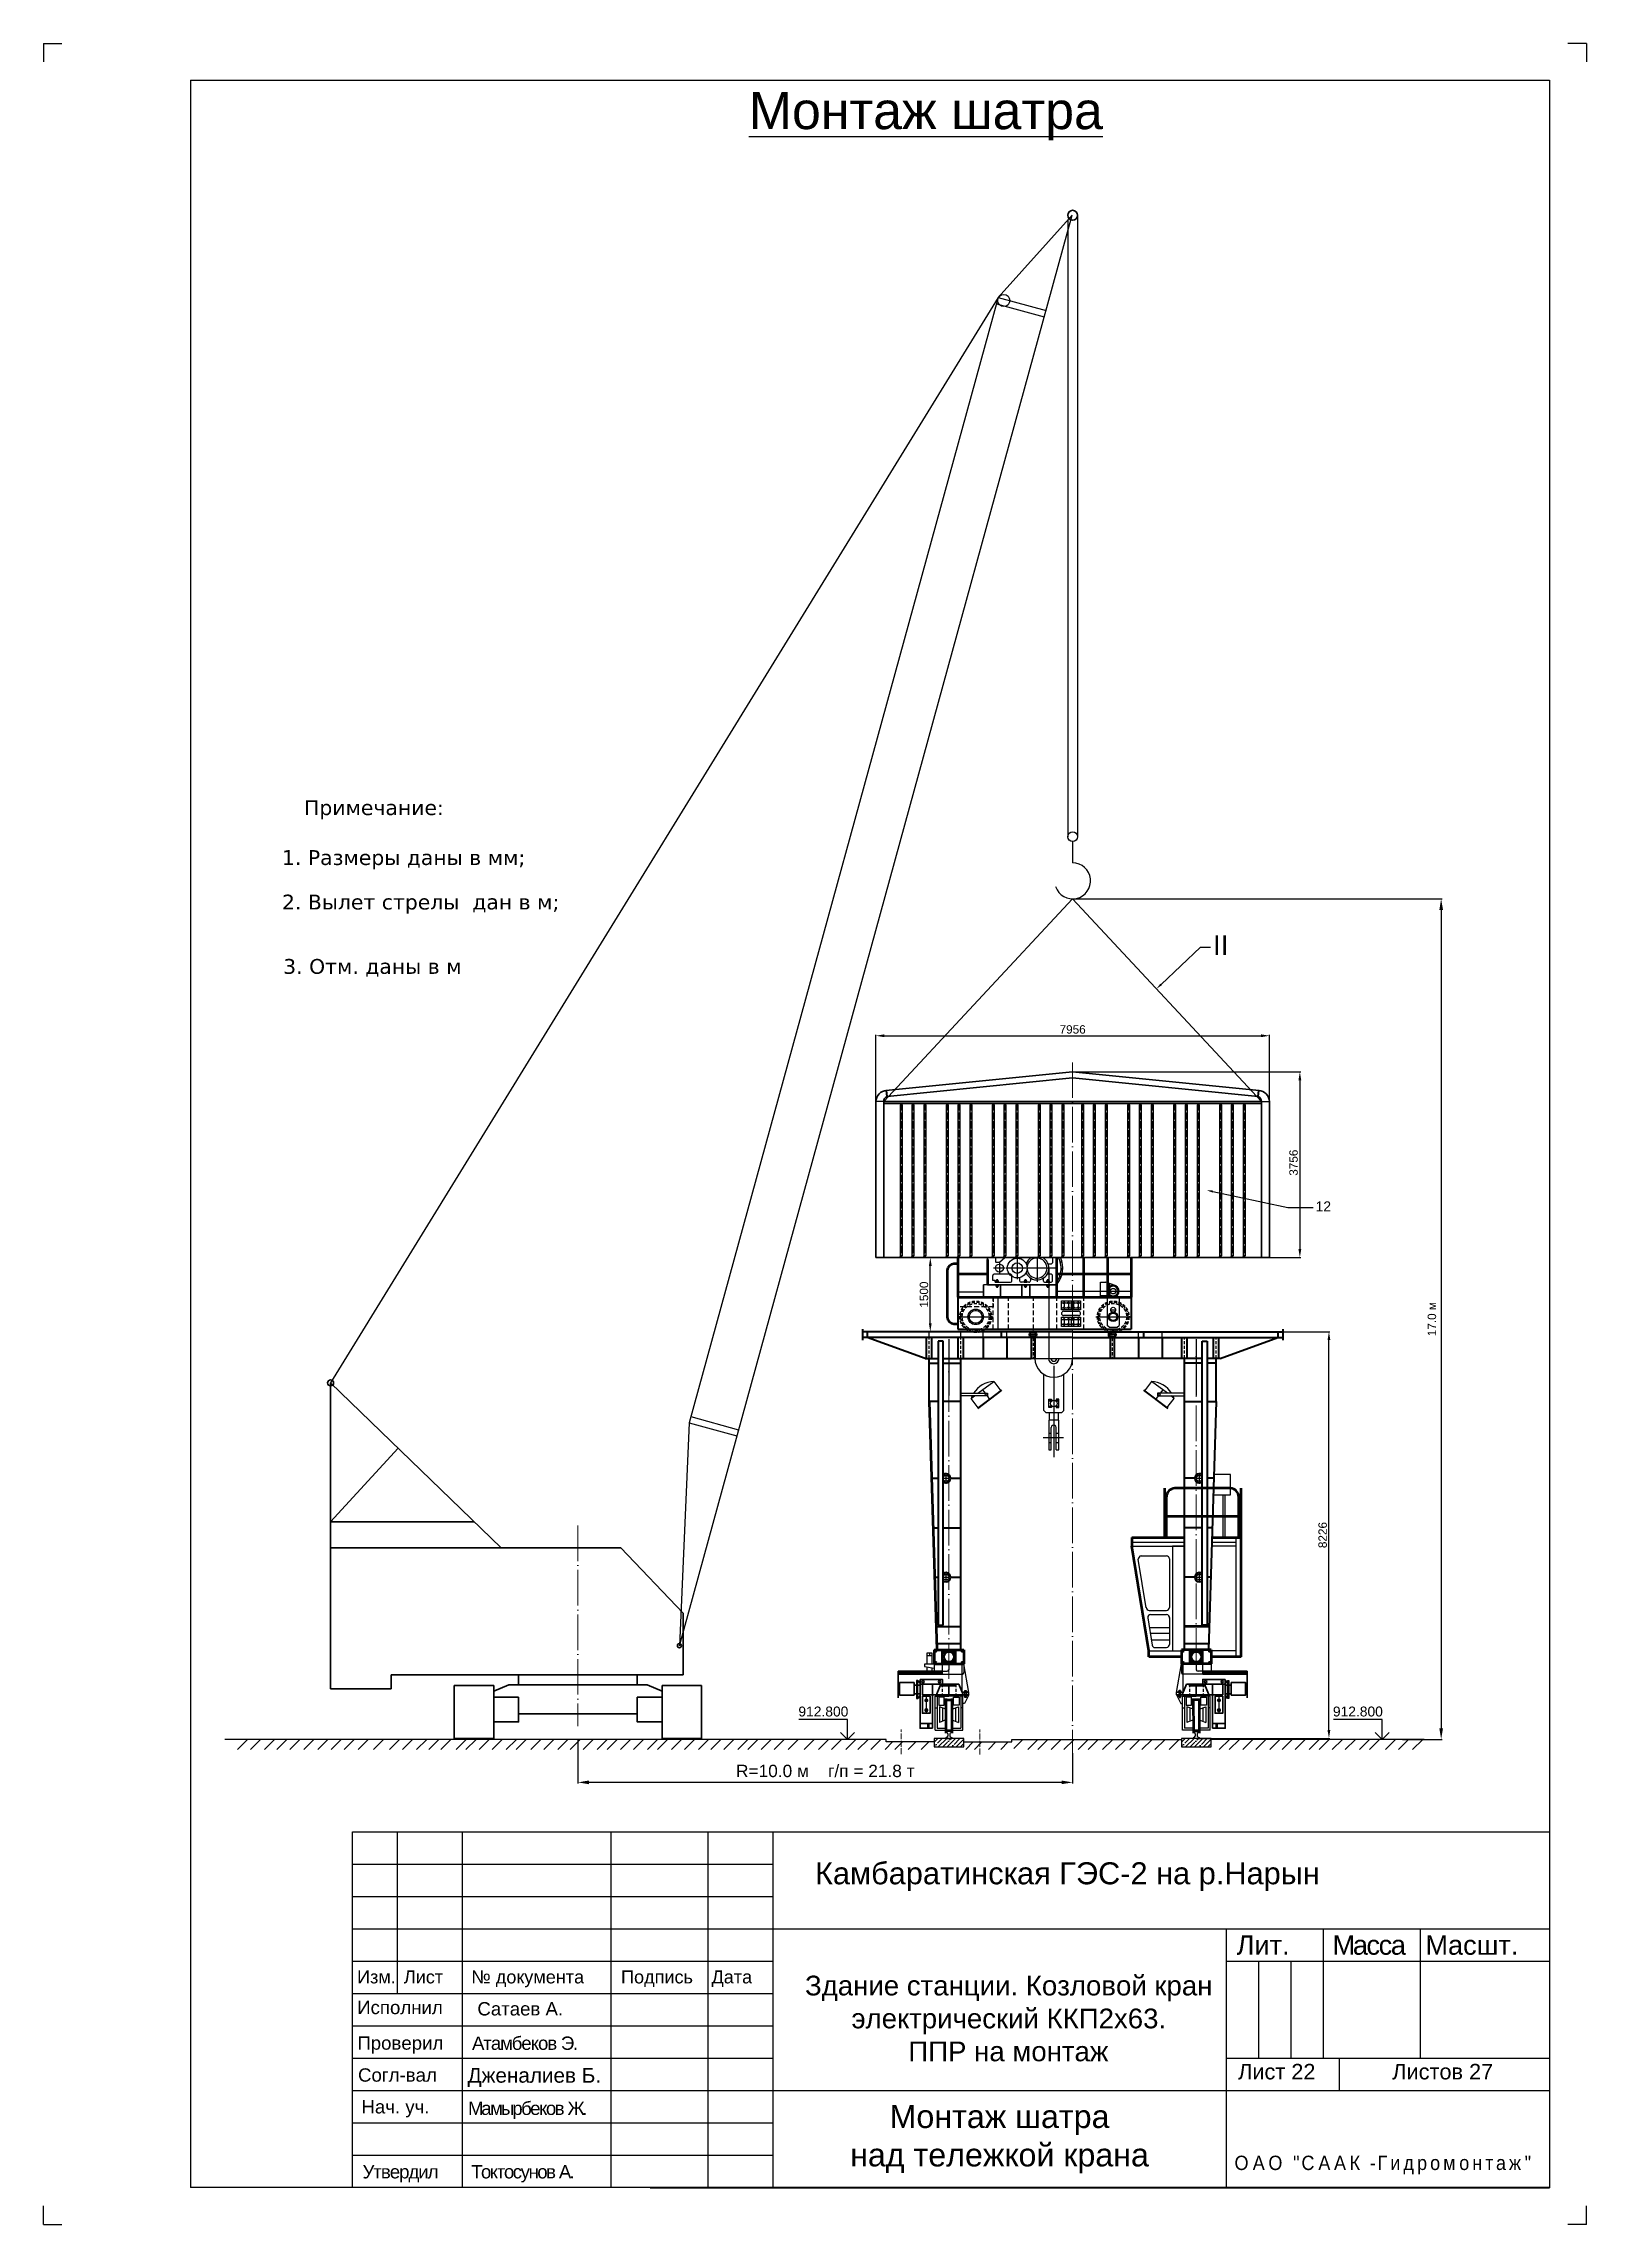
# Model space of a CAD drawing. Header units: millimetres. Extents: x 155577 to 993706, y -295114 to -113927.
# Drawn here: x 855749 to 886934, y -282929 to -238825 of the extents above; entities that cross this region are included whole.
import ezdxf
from ezdxf import colors
from ezdxf.entities.mleader import LeaderData, LeaderLine
from ezdxf.math import Vec2, Vec3

# ---------------------------------------------------------------- set-up
doc = ezdxf.new("R2010")
doc.units = ezdxf.units.MM
doc.linetypes.add('ACAD_ISO04W100', pattern=[30, 24, -3, 0, -3])
doc.linetypes.add('штриховая2', pattern=[9.525, 6.35, -3.175])
doc.layers.add('ось', color=160, linetype='Continuous', lineweight=15)
doc.layers.add('размер', color=84, linetype='Continuous', lineweight=18)
doc.styles.add('rom', font='times.ttf')
doc.styles.get("Standard").update_dxf_attribs({"font": 'arial.ttf'})
doc.dimstyles.new('ISO-25', dxfattribs={"dimtxt": 170, "dimasz": 170, "dimexe": 20, "dimexo": 10, "dimgap": 40, "dimtad": 1, "dimtxsty": 'Standard', "dimcen": 2.5, "dimadec": 0, "dimazin": 0, "dimtfac": 1, "dimtmove": 0, "dimatfit": 3, "dimfxl": 0, "dimarcsym": 0})

msp = doc.modelspace()

# ---------------------------------------------------------------- texts
for s, insert, char_height, width, attachment_point in [('{\\LМонтаж шатра}', (870004.37, -239804.349), 750, 7478.63166, 1), ('{\\fVerdana|b0|i0|c204|p34;Примечание:}', (861013.176, -254127.029), 300, 3384.09673, 1), ('{\\fVerdana|b0|i0|c204|p34;1. Размеры даны в мм;}', (860566.956, -255136.336), 300, 5351.06305, 1), ('{\\fVerdana|b0|i0|c0|p34;2\\fVerdana|b0|i0|c204|p34;. Вылет стрелы  дан в м;\\H1.8516x; }', (860566.956, -256036.368), 300, 7949.70381, 1), ('{\\fVerdana|b0|i0|c0|p34;3\\fVerdana|b0|i0|c204|p34;. Отм. даны в м}', (860592.158, -257337.782), 300, 5294.04981, 1), ('912.800', (871006.325, -272456.654), 200, 663.51782, 1), ('912.800', (881810.71, -272456.654), 200, 663.51782, 1), ('Камбаратинская ГЭС-2 на р.Нарын', (871341.52, -275606.474), 444.79287, 15409.40209, 1), ('{\\H1.5x;Лит.}', (879865.382, -277083.468), 261.64286, 1218.85232, 1), ('{\\H1.5x;\\T0.9;Масса}', (881804.068, -277083.468), 261.64286, 1218.85232, 1), ('{\\H1.5x;Масшт.}', (883680.944, -277083.468), 261.64286, 1218.85232, 1), ('Изм.', (862084.678, -277793.965), 261.6429, 725.22237, 1), ('Лист', (863030.801, -277793.965), 261.6429, 725.22237, 1), ('{\\fArial|b0|i0|c204|p34;№ }документа', (864395.197, -277793.965), 261.64286, 3075.09004, 1), ('Подпись ', (867420.946, -277793.965), 261.6429, 1589.57003, 1), ('Дата', (869250.134, -277793.965), 261.6429, 725.22237, 1), ('\\pi136.18;Здание станции. Козловой кран \\P\\pi1076;электрический ККП2х63.\\P\\pi2224.4;ППР на монтаж', (871004.497, -277899.289), 399.33282, 8449.96999, 1), ('Исполнил', (862087.745, -278407.235), 269.5497, 1536.4293, 1), ('Сатаев А.', (864517.43, -278434.543), 269.5497, 2643.40605, 1), ('Проверил', (862090.799, -279126.596), 269.5497, 1536.4293, 1), ('{\\T0.9;Атамбеков Э}.', (864408.739, -279130.17), 269.54965, 2835.52721, 1), ('Согл-вал', (862104.561, -279773.361), 269.5497, 1536.4293, 1), ('Дженалиев Б.', (864318.684, -279764.223), 299.49961, 2761.70796, 1), ('Лист 22', (879894.843, -279683.028), 313.9714, 2154.93112, 1), ('Листов 27', (883011.65, -279683.028), 313.9714, 2154.93112, 1), ('Нач. уч.', (862173.725, -280416.514), 269.5497, 2076.7043, 1), ('{\\T0.85;Мамырбеков Ж\\T0.75;.}', (864328.12, -280446.784), 269.54965, 3102.1488, 1), ('Монтаж шатра \\Pнад тележкой крана', (875072.013, -281205.69), 465.88829, 9157.50023, 5), ('{\\T0.9;Утвердил}', (862196.465, -281729.935), 269.54965, 1536.4293, 1), ('{\\T0.85;Токтосунов А.}', (864393.207, -281729.935), 269.54965, 3177.93611, 1)]:
    msp.add_mtext(s, dxfattribs=dict(insert=insert, char_height=char_height, width=width, attachment_point=attachment_point))
at = {"linetype": 'Continuous', "insert": (882838.564, -281728.601), "char_height": 430.567809, "width": 6162.98546, "attachment_point": 5, "style": 'rom'}
msp.add_mtext('{\\fArial|b0|i0|c204|p34;\\H0.6733x;\\W0.9;\\T1.3;ОАО "СААК \\fArial|b0|i0|c0|p34;-\\fArial|b0|i0|c204|p34;Гидромонтаж\\fArial|b0|i0|c0|p34;"\\Fsimplex|c0;\\H1.485x;\\Q12;\\T1; }', dxfattribs=at)

# ---------------------------------------------------------------- blocks, each defined once
blk = doc.blocks.new('стрела ДЭК -50 30 м')
for p, q in [((307292, 19005), (312744, 48506)), ((311398, 46721), (312744, 48506)), ((311398, 46721), (307108, 23514)), ((311374, 46592), (312357, 46410)), ((311398, 46721), (312381, 46539)), ((307108, 23514), (308092, 23332)), ((307108, 23514), (307292, 19005)), ((307132, 23643), (308115, 23461))]:
    blk.add_line(p, q)
blk.add_circle((311512, 46669), 123)
blk = doc.blocks.new('ходовка ДЭК -50')
at = {"lineweight": 30}
for p, q in [((580452, 8457), (579652, 8457)), ((579652, 8457), (579652, 7387)), ((580753, 8472), (580452, 8339)), ((580452, 7387), (580452, 8457)), ((582152, 8472), (580753, 8472)), ((580953, 8672), (580953, 8472)), ((580953, 8672), (583352, 8672)), ((582152, 8472), (583552, 8472)), ((583352, 8672), (583352, 8472)), ((583552, 8472), (583852, 8339)), ((583852, 8457), (584652, 8457)), ((583852, 7387), (583852, 8457)), ((584652, 8457), (584652, 7387)), ((582152, 7882), (580952, 7882)), ((582152, 7882), (582152, 7882)), ((582152, 7882), (583352, 7882)), ((582152, 7882), (582152, 7882)), ((579652, 7387), (580452, 7387)), ((584652, 7387), (583852, 7387))]:
    blk.add_line(p, q, dxfattribs=at)
for p, q in [((580452, 8457), (580452, 8222)), ((583852, 8457), (583852, 8222))]:
    blk.add_line(p, q)
for points in [[(580952, 8222), (580452, 8222), (580452, 7722), (580952, 7722)], [(583352, 8222), (583852, 8222), (583852, 7722), (583352, 7722)]]:
    blk.add_lwpolyline(points, close=True, dxfattribs=at)
blk = doc.blocks.new('корпус ДЭК-50')
at = {"lineweight": 30}
for p, q in [((537296, 11242), (533847, 14577)), ((533847, 14577), (533847, 11242)), ((533847, 11767), (535212, 13257)), ((533847, 11767), (536741, 11767)), ((533847, 8391), (533847, 11242)), ((533847, 11242), (539715, 11242)), ((539715, 11242), (540977, 9922)), ((540977, 9922), (540977, 8672)), ((535070, 8391), (533847, 8391)), ((540977, 8672), (535070, 8672)), ((535070, 8672), (535070, 8391))]:
    blk.add_line(p, q, dxfattribs=at)
blk.add_line((533847, 8391), (533847, 8672))
at = {"color": 70, "lineweight": 30}
for centre, radius in [((533847, 14577), 60.4), ((540897, 9261), 40.4)]:
    blk.add_circle(centre, radius, dxfattribs=at)
at = {"layer": 'ось', "linetype": 'ACAD_ISO04W100', "ltscale": 30}
blk.add_line((538847, 11693), (538847, 7633), dxfattribs=at)
blk = doc.blocks.new('*D86')
at = {"layer": 'Defpoints', "color": 0, "transparency": 16777216}
for p in [(872572, -263375), (873672, -263375), (872400, -264875)]:
    blk.add_point(p, dxfattribs=at)
at = {"layer": 'размер', "color": 0, "lineweight": -2, "transparency": 16777216}
for p, q in [((872582, -263375), (873692, -263375)), ((873672, -264705), (873672, -263545)), ((872410, -264875), (873692, -264875))]:
    blk.add_line(p, q, dxfattribs=at)
at = {"layer": 'размер', "color": 0, "transparency": 16777216}
for points in [[(873644, -263545), (873701, -263545), (873672, -263375)], [(873644, -264705), (873701, -264705), (873672, -264875)]]:
    blk.add_solid(points, dxfattribs=at)
at = {"layer": 'размер', "color": 0, "transparency": 16777216, "insert": (873545, -264125), "char_height": 170, "attachment_point": 5, "rotation": 90}
blk.add_mtext('1500', dxfattribs=at)
blk = doc.blocks.new('*D87')
at = {"layer": 'Defpoints', "color": 0, "transparency": 16777216}
for p in [(866550, -273101), (876550, -273390), (866550, -273990)]:
    blk.add_point(p, dxfattribs=at)
at = {"layer": 'размер', "color": 0, "lineweight": -2, "transparency": 16777216}
for p, q in [((866550, -273111), (866550, -274010)), ((876550, -273400), (876550, -274010)), ((876325, -273990), (866775, -273990))]:
    blk.add_line(p, q, dxfattribs=at)
at = {"layer": 'размер', "color": 0, "transparency": 16777216}
for points in [[(866775, -273952), (866775, -274027), (866550, -273990)], [(876325, -273952), (876325, -274027), (876550, -273990)]]:
    blk.add_solid(points, dxfattribs=at)
at = {"layer": 'размер', "color": 0, "transparency": 16777216, "insert": (871550, -273760), "char_height": 170, "attachment_point": 5}
blk.add_mtext('{\\H1.4706x;R=10.0 м    г/п = 21.8 т}', dxfattribs=at)
blk = doc.blocks.new('шатер вид проф')
at = {"lineweight": 30}
for p, q in [((158853, 7017), (162626, 7396)), ((158876, 6899), (162626, 7276)), ((166399, 7017), (162626, 7396)), ((166376, 6899), (162626, 7276)), ((158648, 3640), (158648, 6796)), ((158808, 6796), (162626, 6796)), ((158808, 3640), (158808, 6796)), ((158808, 6756), (162626, 6756)), ((166444, 6796), (162626, 6796)), ((166444, 6756), (162626, 6756)), ((166444, 3640), (166444, 6796)), ((166604, 3640), (166604, 6796)), ((158648, 3640), (166604, 3640))]:
    blk.add_line(p, q, dxfattribs=at)
for p, q in [((158808, 6796), (158644, 6796)), ((159158, 6756), (159138, 6721)), ((159138, 6721), (159138, 3675)), ((159158, 6756), (159178, 6721)), ((159178, 6721), (159178, 3675)), ((159398, 6756), (159378, 6721)), ((159378, 6721), (159378, 3675)), ((159398, 6756), (159418, 6721)), ((159418, 6721), (159418, 3675)), ((159638, 6756), (159618, 6721)), ((159618, 6721), (159618, 3675)), ((159638, 6756), (159658, 6721)), ((159658, 6721), (159658, 3675)), ((160088, 6756), (160068, 6721)), ((160068, 6721), (160068, 3675)), ((160088, 6756), (160108, 6721)), ((160108, 6721), (160108, 3675)), ((160328, 6756), (160308, 6721)), ((160308, 6721), (160308, 3675)), ((160328, 6756), (160348, 6721)), ((160348, 6721), (160348, 3675)), ((160568, 6756), (160548, 6721)), ((160548, 6721), (160548, 3675)), ((160568, 6756), (160588, 6721)), ((160588, 6721), (160588, 3675)), ((161018, 6756), (160998, 6721)), ((160998, 6721), (160998, 3675)), ((161018, 6756), (161038, 6721)), ((161038, 6721), (161038, 3675)), ((161258, 6756), (161238, 6721)), ((161238, 6721), (161238, 3675)), ((161258, 6756), (161278, 6721)), ((161278, 6721), (161278, 3675)), ((161498, 6756), (161478, 6721)), ((161478, 6721), (161478, 3675)), ((161498, 6756), (161518, 6721)), ((161518, 6721), (161518, 3675)), ((161948, 6756), (161928, 6721)), ((161928, 6721), (161928, 3675)), ((161948, 6756), (161968, 6721)), ((161968, 6721), (161968, 3675)), ((162188, 6756), (162168, 6721)), ((162168, 6721), (162168, 3675)), ((162188, 6756), (162208, 6721)), ((162208, 6721), (162208, 3675)), ((162428, 6756), (162408, 6721)), ((162408, 6721), (162408, 3675)), ((162428, 6756), (162448, 6721)), ((162448, 6721), (162448, 3675)), ((162824, 6756), (162804, 6721)), ((162804, 6721), (162804, 3675)), ((162824, 6756), (162844, 6721)), ((162844, 6721), (162844, 3675)), ((163064, 6756), (163044, 6721)), ((163044, 6721), (163044, 3675)), ((163064, 6756), (163084, 6721)), ((163084, 6721), (163084, 3675)), ((163304, 6756), (163284, 6721)), ((163284, 6721), (163284, 3675)), ((163304, 6756), (163324, 6721)), ((163324, 6721), (163324, 3675)), ((163754, 6756), (163734, 6721)), ((163734, 6721), (163734, 3675)), ((163754, 6756), (163774, 6721)), ((163774, 6721), (163774, 3675)), ((163994, 6756), (163974, 6721)), ((163974, 6721), (163974, 3675)), ((163994, 6756), (164014, 6721)), ((164014, 6721), (164014, 3675)), ((164234, 6756), (164214, 6721)), ((164214, 6721), (164214, 3675)), ((164234, 6756), (164254, 6721)), ((164254, 6721), (164254, 3675)), ((164684, 6756), (164664, 6721)), ((164664, 6721), (164664, 3675)), ((164684, 6756), (164704, 6721)), ((164704, 6721), (164704, 3675)), ((164924, 6756), (164904, 6721)), ((164904, 6721), (164904, 3675)), ((164924, 6756), (164944, 6721)), ((164944, 6721), (164944, 3675)), ((165164, 6756), (165144, 6721)), ((165144, 6721), (165144, 3675)), ((165164, 6756), (165184, 6721)), ((165184, 6721), (165184, 3675)), ((165614, 6756), (165594, 6721)), ((165594, 6721), (165594, 3675)), ((165614, 6756), (165634, 6721)), ((165634, 6721), (165634, 3675)), ((165854, 6756), (165834, 6721)), ((165834, 6721), (165834, 3675)), ((165854, 6756), (165874, 6721)), ((165874, 6721), (165874, 3675)), ((166094, 6756), (166074, 6721)), ((166074, 6721), (166074, 3675)), ((166094, 6756), (166114, 6721)), ((166114, 6721), (166114, 3675)), ((166444, 6796), (166608, 6796)), ((159158, 3640), (159138, 3675)), ((159158, 3640), (159178, 3675)), ((159398, 3640), (159378, 3675)), ((159398, 3640), (159418, 3675)), ((159638, 3640), (159618, 3675)), ((159638, 3640), (159658, 3675)), ((160088, 3640), (160068, 3675)), ((160088, 3640), (160108, 3675)), ((160328, 3640), (160308, 3675)), ((160328, 3640), (160348, 3675)), ((160568, 3640), (160548, 3675)), ((160568, 3640), (160588, 3675)), ((161018, 3640), (160998, 3675)), ((161018, 3640), (161038, 3675)), ((161258, 3640), (161238, 3675)), ((161258, 3640), (161278, 3675)), ((161498, 3640), (161478, 3675)), ((161498, 3640), (161518, 3675)), ((161948, 3640), (161928, 3675)), ((161948, 3640), (161968, 3675)), ((162188, 3640), (162168, 3675)), ((162188, 3640), (162208, 3675)), ((162428, 3640), (162408, 3675)), ((162428, 3640), (162448, 3675)), ((162824, 3640), (162804, 3675)), ((162824, 3640), (162844, 3675)), ((163064, 3640), (163044, 3675)), ((163064, 3640), (163084, 3675)), ((163304, 3640), (163284, 3675)), ((163304, 3640), (163324, 3675)), ((163754, 3640), (163734, 3675)), ((163754, 3640), (163774, 3675)), ((163994, 3640), (163974, 3675)), ((163994, 3640), (164014, 3675)), ((164234, 3640), (164214, 3675)), ((164234, 3640), (164254, 3675)), ((164684, 3640), (164664, 3675)), ((164684, 3640), (164704, 3675)), ((164924, 3640), (164904, 3675)), ((164924, 3640), (164944, 3675)), ((165164, 3640), (165144, 3675)), ((165164, 3640), (165184, 3675)), ((165614, 3640), (165594, 3675)), ((165614, 3640), (165634, 3675)), ((165854, 3640), (165834, 3675)), ((165854, 3640), (165874, 3675)), ((166094, 3640), (166074, 3675)), ((166094, 3640), (166114, 3675))]:
    blk.add_line(p, q)
at = {"lineweight": 40}
for p, q in [((158876, 6899), (158864, 7018)), ((166376, 6899), (166388, 7018))]:
    blk.add_line(p, q, dxfattribs=at)
at = {"linetype": 'ACAD_ISO04W100', "ltscale": 6}
for p, q in [((159158, 6756), (159158, 3640)), ((159398, 6756), (159398, 3640)), ((159638, 6756), (159638, 3640)), ((160088, 6756), (160088, 3640)), ((160328, 6756), (160328, 3640)), ((160568, 6756), (160568, 3640)), ((161018, 6756), (161018, 3640)), ((161258, 6756), (161258, 3640)), ((161498, 6756), (161498, 3640)), ((161948, 6756), (161948, 3640)), ((162188, 6756), (162188, 3640)), ((162428, 6756), (162428, 3640)), ((162824, 6756), (162824, 3640)), ((163064, 6756), (163064, 3640)), ((163304, 6756), (163304, 3640)), ((163754, 6756), (163754, 3640)), ((163994, 6756), (163994, 3640)), ((164234, 6756), (164234, 3640)), ((164684, 6756), (164684, 3640)), ((164924, 6756), (164924, 3640)), ((165164, 6756), (165164, 3640)), ((165614, 6756), (165614, 3640)), ((165854, 6756), (165854, 3640)), ((166094, 6756), (166094, 3640))]:
    blk.add_line(p, q, dxfattribs=at)
at = {"lineweight": 30}
for centre, radius, start, end in [((158882, 6784), 234, 94.4332, 177.1293), ((158914, 6800), 106, 111.0379, 182.2962), ((166338, 6800), 106, 357.7038, 68.9621), ((166370, 6784), 234, 2.8707, 85.5668)]:
    blk.add_arc(centre, radius, start, end, dxfattribs=at)
blk = doc.blocks.new('*D88')
at = {"layer": 'Defpoints', "color": 0, "transparency": 16777216}
for p in [(880528, -258890), (872572, -263375), (880528, -263375)]:
    blk.add_point(p, dxfattribs=at)
at = {"layer": 'размер', "color": 0, "lineweight": -2, "transparency": 16777216}
for p, q in [((872572, -263365), (872572, -258870)), ((872742, -258890), (880358, -258890)), ((880528, -263365), (880528, -258870))]:
    blk.add_line(p, q, dxfattribs=at)
at = {"layer": 'размер', "color": 0, "transparency": 16777216}
for points in [[(872742, -258862), (872742, -258918), (872572, -258890)], [(880358, -258862), (880358, -258918), (880528, -258890)]]:
    blk.add_solid(points, dxfattribs=at)
at = {"layer": 'размер', "color": 0, "transparency": 16777216, "insert": (876550, -258763), "char_height": 170, "attachment_point": 5}
blk.add_mtext('7956', dxfattribs=at)
blk = doc.blocks.new('*D89')
at = {"layer": 'Defpoints', "color": 0, "transparency": 16777216}
for p in [(876550, -259619), (880528, -263375), (881143, -263375)]:
    blk.add_point(p, dxfattribs=at)
at = {"layer": 'размер', "color": 0, "lineweight": -2, "transparency": 16777216}
for p, q in [((876560, -259619), (881163, -259619)), ((881143, -259789), (881143, -263205)), ((880538, -263375), (881163, -263375))]:
    blk.add_line(p, q, dxfattribs=at)
at = {"layer": 'размер', "color": 0, "transparency": 16777216}
for points in [[(881115, -259789), (881171, -259789), (881143, -259619)], [(881115, -263205), (881171, -263205), (881143, -263375)]]:
    blk.add_solid(points, dxfattribs=at)
at = {"layer": 'размер', "color": 0, "transparency": 16777216, "insert": (881016, -261457), "char_height": 170, "attachment_point": 5, "rotation": 90}
blk.add_mtext('3756', dxfattribs=at)
blk = doc.blocks.new('A4')
at = {"color": 4}
for p, q in [((839180.34, -1943.12), (839180.34, -1945.62)), ((839180.34, -1943.12), (839182.84, -1943.12)), ((839390.34, -1943.12), (839387.84, -1943.12)), ((839390.34, -1943.12), (839390.34, -1945.62)), ((839180.34, -2240.12), (839180.34, -2237.62)), ((839390.34, -2240.12), (839390.34, -2237.62)), ((839180.34, -2240.12), (839182.84, -2240.12)), ((839390.34, -2240.12), (839387.84, -2240.12))]:
    blk.add_line(p, q, dxfattribs=at)
for p, q in [((839200.34, -1948.12), (839200.34, -2235.12)), ((839200.34, -1948.12), (839385.34, -1948.12)), ((839385.34, -1948.12), (839385.34, -2235.12)), ((839385.34, -2235.12), (839200.34, -2235.12))]:
    blk.add_line(p, q)
blk = doc.blocks.new('ГАК ДЭКа')
blk.add_line((284780, 30287), (284780, 29857))
blk.add_circle((284780, 30387), 100)
blk.add_arc((284780, 29494), 363, 198.8478, 90)
blk = doc.blocks.new('*D159')
at = {"layer": 'Defpoints', "color": 0, "transparency": 16777216}
for p in [(876550, -256121), (883207, -273121), (883999, -273121)]:
    blk.add_point(p, dxfattribs=at)
at = {"layer": 'размер', "color": 0, "lineweight": -2, "transparency": 16777216}
for p, q in [((876560, -256121), (884019, -256121)), ((883999, -256346), (883999, -272896)), ((883217, -273121), (884019, -273121))]:
    blk.add_line(p, q, dxfattribs=at)
at = {"layer": 'размер', "color": 0, "transparency": 16777216}
for points in [[(883962, -256346), (884037, -256346), (883999, -256121)], [(883962, -272896), (884037, -272896), (883999, -273121)]]:
    blk.add_solid(points, dxfattribs=at)
at = {"layer": 'размер', "color": 0, "transparency": 16777216, "insert": (883813, -264621), "char_height": 170, "attachment_point": 5, "rotation": 90}
blk.add_mtext('17.0 м', dxfattribs=at)
blk = doc.blocks.new('*D204')
at = {"color": 0, "lineweight": -2, "transparency": 16777216}
for p, q in [((879340, -264875), (881751, -264875)), ((881731, -272931), (881731, -265045)), ((879060, -273101), (881751, -273101))]:
    blk.add_line(p, q, dxfattribs=at)
at = {"color": 0, "transparency": 16777216}
for points in [[(881702, -265045), (881759, -265045), (881731, -264875)], [(881702, -272931), (881759, -272931), (881731, -273101)]]:
    blk.add_solid(points, dxfattribs=at)
at = {"layer": 'Defpoints', "color": 0, "transparency": 16777216}
for p in [(879330, -264875), (881731, -264875), (879050, -273101)]:
    blk.add_point(p, dxfattribs=at)
at = {"color": 0, "transparency": 16777216, "insert": (881604, -268988), "char_height": 170, "attachment_point": 5, "rotation": 90}
blk.add_mtext('8226', dxfattribs=at)

# ---------------------------------------------------------------- dimensions: what is measured, and where the dimension line sits
dim = msp.add_linear_dim(base=(881730.801, -264874.717), p1=(879049.565, -273100.717), p2=(879329.565, -264874.717), angle=90, dimstyle='ISO-25', override={"dimfxl": 1.25})
dim.commit()
dim.dimension.update_dxf_attribs({"geometry": '*D204', "text_midpoint": (881604.003, -268987.717)})
at = {"layer": 'размер'}
dim = msp.add_linear_dim(base=(883999.495, -273120.717), p1=(876549.565, -256120.713), p2=(883207.072, -273120.717), angle=90, text='17.0 м', dimstyle='ISO-25', override={"dimasz": 225, "dimgap": 100}, dxfattribs=at)
dim.commit()
dim.dimension.update_dxf_attribs({"geometry": '*D159', "text_midpoint": (883812.698, -264620.715)})
dim = msp.add_linear_dim(base=(880527.565, -258889.943), p1=(872571.565, -263374.717), p2=(880527.565, -263374.717), dimstyle='ISO-25', dxfattribs=at)
dim.commit()
dim.dimension.update_dxf_attribs({"geometry": '*D88', "text_midpoint": (876549.565, -258889.943), "dimtype": 160})
for base, p1, p2, picture, middle in [((881142.974, -263374.717), (876549.565, -259618.717), (880527.565, -263374.717), '*D89', (881142.974, -261457.49)), ((873672.23, -263374.717), (872399.565, -264874.717), (872571.565, -263374.717), '*D86', (873672.23, -264124.717))]:
    dim = msp.add_linear_dim(base=base, p1=p1, p2=p2, angle=90, dimstyle='ISO-25', dxfattribs=at)
    dim.commit()
    dim.dimension.update_dxf_attribs({"geometry": picture, "text_midpoint": middle, "dimtype": 160})
dim = msp.add_linear_dim(base=(866549.565, -273989.524), p1=(876549.565, -273390.059), p2=(866549.565, -273100.717), text='{\\H1.4706x;R=10.0 м    г/п = 21.8 т}', dimstyle='ISO-25', override={"dimasz": 225, "dimgap": 100}, dxfattribs=at)
dim.commit()
dim.dimension.update_dxf_attribs({"geometry": '*D87', "text_midpoint": (871549.565, -273989.524), "dimtype": 160})

# ---------------------------------------------------------------- hatches: boundary and pattern name
for points in [[(876119.297, -266242.998), (876069.045, -266242.998), (876069.045, -266270.288), (876119.297, -266270.288)], [(876119.297, -266381.001), (876069.045, -266381.001), (876069.045, -266408.291), (876119.297, -266408.291)], [(876267.934, -266242.998), (876217.683, -266242.998), (876217.683, -266270.288), (876267.934, -266270.288)], [(876267.934, -266381.001), (876217.683, -266381.001), (876217.683, -266408.291), (876267.934, -266408.291)], [(873390.463, -272292.165), (873419.943, -272292.165), (873419.943, -271929.269), (873390.463, -271929.269)], [(879708.668, -271929.269), (879679.187, -271929.269), (879679.187, -272292.165), (879708.668, -272292.165)]]:
    msp.add_hatch(color=256).paths.add_polyline_path(points)
h = msp.add_hatch()
h.set_pattern_fill('ANSI35', color=256, scale=20, style=0)
h.set_pattern_definition([(45, (608897.44, 2942.89), (-89.80256, 89.80256), []), (45, (608987.25, 2942.89), (-89.80256, 89.80256), [158.75, -31.75, 0, -31.75])])
h.paths.add_polyline_path([(873749.565, -273100.717), (873749.565, -273270.717), (874349.565, -273270.717), (874349.565, -273100.717)])
h = msp.add_hatch()
h.set_pattern_fill('ANSI35', color=256, scale=20, style=0)
h.set_pattern_definition([(45, (613897.44, 2942.89), (-89.80256, 89.80256), []), (45, (613987.25, 2942.89), (-89.80256, 89.80256), [158.75, -31.75, 0, -31.75])])
h.paths.add_polyline_path([(878749.565, -273100.717), (878749.565, -273270.717), (879349.565, -273270.717), (879349.565, -273100.717)])

# ---------------------------------------------------------------- linework, layer by layer
for p, q in [((876449.646, -242397.762), (876449.565, -254864.815)), ((876649.333, -242283.704), (876649.333, -254871.642)), ((875047.007, -243960.231), (861549.565, -265910.717)), ((876549.565, -256120.713), (872731.565, -260218.717)), ((876549.565, -256120.713), (880367.565, -260218.717)), ((874933.881, -263837.023), (874933.881, -263738.807)), ((875184.247, -263588.987), (874953.172, -263588.987)), ((875295.258, -263710.704), (874963.673, -263710.704)), ((874989.567, -263374.717), (874989.567, -263458.324)), ((874997.563, -263466.782), (875069.567, -263466.782)), ((875069.567, -263466.782), (875175.99, -263374.717)), ((875069.567, -263481.41), (875069.567, -263691.002)), ((876229.567, -263588.987), (875207.992, -263588.987)), ((875318.612, -263851.197), (875318.612, -263734.338)), ((875429.567, -263366.046), (875416.832, -263366.046)), ((875429.567, -263350.216), (875429.567, -263366.046)), ((875429.567, -263374.717), (875429.567, -263811.81)), ((875484.359, -263374.717), (875484.359, -263396.638)), ((875701.007, -263386.324), (875701.007, -263374.717)), ((875829.567, -263374.717), (875829.567, -263868.844)), ((876116.251, -263710.704), (876036.412, -263710.704)), ((876116.251, -263506.54), (876054.961, -263506.54)), ((876069.567, -263588.987), (876069.567, -264824.717)), ((876139.605, -263374.717), (876139.605, -263482.906)), ((876139.605, -263851.197), (876139.605, -263734.338)), ((874829.567, -263928.987), (874749.567, -263928.987)), ((874982.762, -263837.023), (874933.881, -263837.023)), ((874982.762, -263874.832), (874982.762, -263837.023)), ((874982.762, -263874.832), (875295.258, -263874.832)), ((875484.359, -263851.197), (875484.359, -263781.335)), ((875663.516, -263874.832), (875507.713, -263874.832)), ((875703.091, -263832.227), (875703.091, -263792.957)), ((875958.127, -263851.197), (875958.127, -263791.65)), ((875981.481, -263874.832), (876116.251, -263874.832)), ((876229.565, -264174.717), (876229.565, -264054.717)), ((876229.565, -264054.717), (877729.565, -264054.717)), ((877409.693, -263941.625), (877220.927, -263870.471)), ((877249.565, -264174.717), (877249.565, -264746.851)), ((877489.565, -264174.717), (877489.565, -264746.851)), ((874235.85, -264574.717), (874943.28, -264574.717)), ((876323.731, -264292.881), (876358.367, -264292.881)), ((876323.731, -264390.303), (876358.367, -264390.303)), ((876323.731, -264626.789), (876358.367, -264626.789)), ((876375.179, -264248.997), (876375.179, -264276.068)), ((876375.179, -264309.693), (876375.179, -264373.491)), ((876375.179, -264407.115), (876375.179, -264434.187)), ((876375.179, -264582.905), (876375.179, -264609.977)), ((876391.992, -264292.881), (876449.761, -264292.881)), ((876391.992, -264390.303), (876449.761, -264390.303)), ((876391.992, -264626.789), (876449.761, -264626.789)), ((876466.573, -264248.997), (876466.573, -264276.068)), ((876466.573, -264309.693), (876466.573, -264373.491)), ((876466.573, -264407.115), (876466.573, -264434.187)), ((876466.573, -264582.905), (876466.573, -264609.977)), ((876483.385, -264292.881), (876551.962, -264292.881)), ((876483.385, -264390.303), (876551.962, -264390.303)), ((876483.385, -264626.789), (876551.962, -264626.789)), ((876517.674, -264248.997), (876517.674, -264434.187)), ((876517.674, -264582.905), (876517.674, -264768.096)), ((876568.774, -264248.997), (876568.774, -264276.068)), ((876568.774, -264309.693), (876568.774, -264373.491)), ((876568.774, -264407.115), (876568.774, -264434.187)), ((876568.774, -264582.905), (876568.774, -264609.977)), ((876585.587, -264292.881), (876643.356, -264292.881)), ((876585.587, -264390.303), (876643.356, -264390.303)), ((876585.587, -264626.789), (876643.356, -264626.789)), ((876660.168, -264248.997), (876660.168, -264276.068)), ((876660.168, -264309.693), (876660.168, -264373.491)), ((876660.168, -264407.115), (876660.168, -264434.187)), ((876660.168, -264582.905), (876660.168, -264609.977)), ((876676.98, -264292.881), (876711.617, -264292.881)), ((876676.98, -264390.303), (876711.617, -264390.303)), ((876676.98, -264626.789), (876711.617, -264626.789)), ((877015.85, -264574.717), (877723.28, -264574.717)), ((877321.009, -264430.91), (877418.121, -264430.91)), ((877489.565, -264574.717), (877489.565, -264746.851)), ((873649.565, -264994.717), (873649.565, -264874.717)), ((874289.565, -264994.717), (874289.565, -264874.717)), ((874739.698, -264994.717), (874739.698, -264874.717)), ((875220.879, -264994.717), (875220.879, -264874.717)), ((875674.624, -264934.717), (875824.506, -264934.717)), ((875749.565, -264994.717), (875749.565, -264863.777)), ((876549.565, -264994.717), (875787.414, -264994.717)), ((876069.567, -264874.717), (876069.567, -265414.717)), ((876323.731, -264724.212), (876358.367, -264724.212)), ((876375.179, -264643.602), (876375.179, -264707.399)), ((876375.179, -264741.024), (876375.179, -264768.096)), ((876391.992, -264724.212), (876449.761, -264724.212)), ((876466.573, -264643.602), (876466.573, -264707.399)), ((876466.573, -264741.024), (876466.573, -264768.096)), ((876483.385, -264724.212), (876551.962, -264724.212)), ((876568.774, -264643.602), (876568.774, -264707.399)), ((876568.774, -264741.024), (876568.774, -264768.096)), ((876585.587, -264724.212), (876643.356, -264724.212)), ((876660.168, -264643.602), (876660.168, -264707.399)), ((876660.168, -264741.024), (876660.168, -264768.096)), ((876676.98, -264724.212), (876711.617, -264724.212)), ((877289.565, -264786.851), (877249.565, -264746.851)), ((877424.506, -264934.717), (877274.624, -264934.717)), ((877289.565, -264786.851), (877449.565, -264786.851)), ((877349.565, -264994.717), (877349.565, -264858.537)), ((877449.565, -264786.851), (877489.565, -264746.851)), ((877878.251, -264994.717), (877878.251, -264874.717)), ((878359.433, -264994.717), (878359.433, -264874.717)), ((873589.565, -265414.717), (873709.565, -265414.717)), ((875711.716, -265414.717), (876549.565, -265414.717)), ((875787.414, -265414.717), (875787.414, -265414.717)), ((877387.414, -265414.717), (876549.565, -265414.717)), ((877311.716, -265414.717), (877311.716, -265414.717)), ((879509.565, -265414.717), (879389.565, -265414.717)), ((875968.49, -266469.315), (875968.49, -265739.091)), ((876168.49, -265564.717), (876168.49, -267415.133)), ((876368.49, -266469.315), (876368.49, -265739.091)), ((874727.077, -266052.185), (874779.359, -266121.707)), ((874819.827, -266175.517), (874871.216, -266243.85)), ((876069.045, -266270.288), (876119.297, -266270.288)), ((876069.045, -266381.001), (876119.297, -266381.001)), ((876217.683, -266270.288), (876267.934, -266270.288)), ((876217.683, -266381.001), (876267.934, -266381.001)), ((878279.303, -266175.517), (878227.914, -266243.85)), ((878372.054, -266052.185), (878319.771, -266121.707)), ((876008.49, -266509.315), (875968.49, -266469.315)), ((876008.49, -266509.315), (876328.49, -266509.315)), ((876268.49, -266666.56), (876068.49, -266666.56)), ((876068.49, -266666.56), (876068.49, -267266.56)), ((876077.389, -266509.315), (876077.389, -266666.56)), ((876077.389, -266509.315), (876259.59, -266509.315)), ((876077.389, -266509.315), (876259.59, -266509.315)), ((876118.49, -267266.56), (876118.49, -266812.952)), ((876218.49, -267266.56), (876218.49, -266812.952)), ((876259.59, -266509.315), (876259.59, -266666.56)), ((876268.49, -267266.56), (876268.49, -266666.56)), ((876328.49, -266509.315), (876368.49, -266469.315)), ((875954.418, -267014.717), (876352.937, -267014.717)), ((875969.23, -267014.717), (876367.749, -267014.717)), ((876068.49, -266930.117), (876118.49, -266930.117)), ((876068.49, -266930.117), (876118.49, -266930.117)), ((876068.49, -267114.193), (876118.49, -267114.193)), ((876068.49, -267114.193), (876118.49, -267114.193)), ((876068.49, -267266.56), (876118.49, -267266.56)), ((876068.49, -267266.56), (876118.49, -267266.56)), ((876218.49, -266930.117), (876268.49, -266930.117)), ((876218.49, -267114.193), (876268.49, -267114.193)), ((876218.49, -267266.56), (876268.49, -267266.56)), ((873919.836, -267840.717), (874059.344, -267840.717)), ((873989.59, -267732.009), (873989.59, -267949.425)), ((873989.59, -267732.009), (873989.59, -267949.425)), ((879039.836, -267840.717), (879179.344, -267840.717)), ((879109.59, -267732.009), (879109.59, -267949.425)), ((879109.59, -267732.009), (879109.59, -267949.425)), ((879740.47, -267760.717), (879403.939, -267760.717)), ((879740.47, -268174.589), (879740.47, -267760.717)), ((879391.146, -268174.589), (879740.47, -268174.589)), ((879587.525, -268174.589), (879587.525, -269040.717)), ((879627.443, -268174.589), (879627.443, -269040.717)), ((877749.565, -269130.717), (878809.565, -269130.717)), ((877749.565, -269210.717), (878809.565, -269210.717)), ((878034.2, -270456.675), (877877, -269476.484)), ((877932.508, -269409.781), (878445.483, -269409.781)), ((878509.033, -269467.855), (878509.033, -270452.638)), ((878809.565, -269210.717), (878569.565, -269210.717)), ((878569.565, -269210.717), (878569.565, -271330.717)), ((879856.43, -269210.717), (879354.48, -269210.717)), ((879356.953, -269130.717), (879856.43, -269130.717)), ((879856.43, -271450.717), (879856.43, -269040.717)), ((873919.811, -269840.717), (874059.319, -269840.717)), ((873989.565, -269732.009), (873989.565, -269949.425)), ((879039.811, -269840.717), (879179.319, -269840.717)), ((879109.565, -269732.009), (879109.565, -269949.425)), ((878033.1, -270449.816), (878034.2, -270456.675)), ((878066.914, -270660.657), (878156.198, -271217.366)), ((878096.65, -270510.717), (878446.364, -270510.717)), ((878122.423, -270593.954), (878449.294, -270593.954)), ((878509.033, -270656.017), (878509.033, -271200.735)), ((878098.83, -270859.661), (878509.033, -270859.661)), ((878117.238, -270974.436), (878509.033, -270974.436)), ((878138.171, -271104.964), (878509.033, -271104.964)), ((873749.565, -271600.717), (873556.585, -271600.717)), ((873556.585, -271600.717), (873556.585, -271643.945)), ((873556.585, -271643.945), (873749.565, -271680.355)), ((873608.449, -271424), (873703.995, -271424)), ((873656.222, -271367.207), (873656.222, -271424)), ((873749.565, -271590.717), (873749.565, -271740.717)), ((873917.615, -271800.717), (873917.615, -271590.717)), ((874049.565, -271590.717), (874049.565, -271716.044)), ((874317.565, -272170.717), (874317.565, -271590.717)), ((874449.565, -272170.717), (874349.565, -271590.717)), ((874349.565, -271590.717), (874349.565, -271765.451)), ((878089.565, -271330.717), (878749.565, -271330.717)), ((878210.456, -271262.799), (878449.294, -271262.799)), ((878649.565, -272170.717), (878749.565, -271590.717)), ((878749.565, -271590.717), (878749.565, -271765.451)), ((878781.565, -272170.717), (878781.565, -271590.717)), ((879049.565, -271590.717), (879049.565, -271716.044)), ((879181.515, -271800.717), (879181.515, -271590.717)), ((879856.43, -271330.717), (879349.565, -271330.717)), ((879349.565, -271590.717), (879349.565, -271740.717)), ((873917.615, -271740.717), (874014.531, -271740.717)), ((873917.615, -271800.717), (874321.701, -271800.717)), ((879181.515, -271800.717), (878777.429, -271800.717)), ((879181.515, -271740.717), (879084.599, -271740.717)), ((873555.466, -272331.684), (873628.224, -272331.684)), ((873555.466, -272528.686), (873628.224, -272528.686)), ((873592.018, -272262.72), (873592.018, -272572.604)), ((873769.565, -272220.717), (874049.565, -272220.717)), ((873769.565, -272930.717), (873769.565, -272247.795)), ((873769.565, -272247.795), (874049.565, -272247.795)), ((873769.565, -272480.794), (873809.565, -272480.794)), ((873809.565, -272247.795), (873809.565, -272890.717)), ((873989.565, -272510.642), (873856.486, -272459.098)), ((873856.486, -272459.098), (873856.486, -272777.191)), ((873917.079, -272482.567), (873917.079, -272753.723)), ((873989.565, -272320.717), (873989.565, -272950.717)), ((874329.565, -272247.795), (874049.565, -272247.795)), ((874109.565, -272510.642), (874242.644, -272459.098)), ((874109.565, -272510.642), (874109.565, -272725.647)), ((874182.052, -272482.567), (874182.052, -272753.723)), ((874242.644, -272459.098), (874242.644, -272777.191)), ((874289.565, -272247.795), (874289.565, -272890.717)), ((874329.565, -272480.794), (874289.565, -272480.794)), ((874317.565, -272170.717), (874449.565, -272170.717)), ((874329.565, -272220.717), (874329.565, -272200.717)), ((874329.565, -272220.717), (874329.565, -272200.717)), ((874329.565, -272930.717), (874329.565, -272247.795)), ((874362.201, -272397.795), (874329.565, -272397.795)), ((874449.565, -272220.717), (874362.201, -272397.795)), ((874449.565, -272220.717), (874449.565, -272170.717)), ((878781.565, -272170.717), (878649.565, -272170.717)), ((878649.565, -272220.717), (878649.565, -272170.717)), ((878649.565, -272220.717), (878736.929, -272397.795)), ((878736.929, -272397.795), (878769.565, -272397.795)), ((878769.565, -272220.717), (878769.565, -272200.717)), ((878769.565, -272220.717), (878769.565, -272200.717)), ((878769.565, -272930.717), (878769.565, -272247.795)), ((878769.565, -272247.795), (879049.565, -272247.795)), ((878769.565, -272480.794), (878809.565, -272480.794)), ((878809.565, -272247.795), (878809.565, -272890.717)), ((878989.565, -272510.642), (878856.486, -272459.098)), ((878856.486, -272459.098), (878856.486, -272777.191)), ((878917.079, -272482.567), (878917.079, -272753.723)), ((878989.565, -272510.642), (878989.565, -272725.647)), ((879329.565, -272220.717), (879049.565, -272220.717)), ((879329.565, -272247.795), (879049.565, -272247.795)), ((879109.565, -272320.717), (879109.565, -272950.717)), ((879109.565, -272510.642), (879242.644, -272459.098)), ((879182.052, -272482.567), (879182.052, -272753.723)), ((879242.644, -272459.098), (879242.644, -272777.191)), ((879289.565, -272247.795), (879289.565, -272890.717)), ((879329.565, -272480.794), (879289.565, -272480.794)), ((879329.565, -272930.717), (879329.565, -272247.795)), ((879543.664, -272331.684), (879470.906, -272331.684)), ((879543.664, -272528.686), (879470.906, -272528.686)), ((879507.112, -272262.72), (879507.112, -272572.604)), ((872000.324, -272720.717), (871017.548, -272720.717)), ((872000.324, -273120.717), (871858.903, -272979.296)), ((872000.324, -273120.717), (872000.324, -272720.717)), ((872000.324, -273120.717), (872141.746, -272979.296)), ((873769.565, -272930.717), (874329.565, -272930.717)), ((873809.565, -272890.717), (873989.565, -272890.717)), ((873989.565, -272725.647), (873856.486, -272777.191)), ((873989.565, -272950.717), (873989.565, -272973.111)), ((874109.565, -272725.647), (874242.644, -272777.191)), ((874109.565, -272890.717), (874289.565, -272890.717)), ((874109.565, -272950.717), (874109.565, -272973.111)), ((879329.565, -272930.717), (878769.565, -272930.717)), ((878989.565, -272890.717), (878809.565, -272890.717)), ((878989.565, -272725.647), (878856.486, -272777.191)), ((878989.565, -272950.717), (878989.565, -272973.111)), ((879109.565, -272725.647), (879242.644, -272777.191)), ((879289.565, -272890.717), (879109.565, -272890.717)), ((879109.565, -272950.717), (879109.565, -272973.111)), ((882804.71, -272720.717), (881821.933, -272720.717)), ((882804.71, -273120.717), (882663.288, -272979.296)), ((882804.71, -273120.717), (882804.71, -272720.717)), ((882804.71, -273120.717), (882946.131, -272979.296)), ((872780.565, -273120.717), (859413.491, -273120.717)), ((859665.442, -273324.364), (859869.089, -273120.717)), ((859928.074, -273324.364), (860131.721, -273120.717)), ((860213.219, -273324.364), (860416.866, -273120.717)), ((860213.219, -273324.364), (860416.866, -273120.717)), ((860213.219, -273324.364), (860416.866, -273120.717)), ((860460.842, -273324.364), (860664.489, -273120.717)), ((860723.474, -273324.364), (860927.121, -273120.717)), ((861008.619, -273324.364), (861212.266, -273120.717)), ((861292.774, -273324.364), (861496.421, -273120.717)), ((861292.774, -273324.364), (861496.421, -273120.717)), ((861559.815, -273324.364), (861763.462, -273120.717)), ((861822.447, -273324.364), (862026.094, -273120.717)), ((862107.592, -273324.364), (862311.239, -273120.717)), ((862415.434, -273324.364), (862619.081, -273120.717)), ((862415.434, -273324.364), (862619.081, -273120.717)), ((862741.898, -273324.364), (862945.544, -273120.717)), ((863004.53, -273324.364), (863208.177, -273120.717)), ((863289.675, -273324.364), (863493.322, -273120.717)), ((863289.675, -273324.364), (863493.322, -273120.717)), ((863289.675, -273324.364), (863493.322, -273120.717)), ((863537.298, -273324.364), (863740.944, -273120.717)), ((863779.93, -273324.364), (863983.577, -273120.717)), ((864085.075, -273324.364), (864288.722, -273120.717)), ((864286.241, -273324.364), (864489.888, -273120.717)), ((864286.241, -273324.364), (864489.888, -273120.717)), ((864553.282, -273324.364), (864756.928, -273120.717)), ((864815.914, -273324.364), (865019.561, -273120.717)), ((865101.059, -273324.364), (865304.706, -273120.717)), ((865302.225, -273324.364), (865505.872, -273120.717)), ((865302.225, -273324.364), (865505.872, -273120.717)), ((865596.733, -273324.364), (865800.38, -273120.717)), ((865859.365, -273324.364), (866063.012, -273120.717)), ((866144.51, -273324.364), (866348.157, -273120.717)), ((866144.51, -273324.364), (866348.157, -273120.717)), ((866144.51, -273324.364), (866348.157, -273120.717)), ((866392.133, -273324.364), (866595.78, -273120.717)), ((866654.765, -273324.364), (866858.412, -273120.717)), ((866939.91, -273324.364), (867143.557, -273120.717)), ((867141.076, -273324.364), (867344.723, -273120.717)), ((867141.076, -273324.364), (867344.723, -273120.717)), ((867408.117, -273324.364), (867611.764, -273120.717)), ((867670.749, -273324.364), (867874.396, -273120.717)), ((867955.894, -273324.364), (868159.541, -273120.717)), ((868157.06, -273324.364), (868360.707, -273120.717)), ((868157.06, -273324.364), (868360.707, -273120.717)), ((868439.116, -273324.364), (868642.763, -273120.717)), ((868701.748, -273324.364), (868905.395, -273120.717)), ((868986.893, -273324.364), (869190.54, -273120.717)), ((868986.893, -273324.364), (869190.54, -273120.717)), ((868986.893, -273324.364), (869190.54, -273120.717)), ((869234.516, -273324.364), (869438.162, -273120.717)), ((869497.148, -273324.364), (869700.795, -273120.717)), ((869782.293, -273324.364), (869985.94, -273120.717)), ((869983.459, -273324.364), (870187.106, -273120.717)), ((869983.459, -273324.364), (870187.106, -273120.717)), ((870250.5, -273324.364), (870454.147, -273120.717)), ((870513.132, -273324.364), (870716.779, -273120.717)), ((870798.277, -273324.364), (871001.924, -273120.717)), ((871119.798, -273324.364), (871323.445, -273120.717)), ((871414.239, -273324.364), (871617.885, -273120.717)), ((871676.871, -273324.364), (871880.518, -273120.717)), ((871962.016, -273324.364), (872165.662, -273120.717)), ((871962.016, -273324.364), (872165.662, -273120.717)), ((871962.016, -273324.364), (872165.662, -273120.717)), ((872209.639, -273324.364), (872413.285, -273120.717)), ((872472.271, -273324.364), (872675.918, -273120.717)), ((872757.416, -273324.364), (872909.062, -273172.717)), ((872780.565, -273172.717), (872780.565, -273120.717)), ((873749.565, -273172.717), (872780.565, -273172.717)), ((872958.582, -273324.364), (873110.228, -273172.717)), ((872958.582, -273324.364), (873110.228, -273172.717)), ((873225.623, -273324.364), (873377.269, -273172.717)), ((873488.255, -273324.364), (873639.902, -273172.717)), ((873989.565, -273085.717), (873989.565, -273100.717)), ((873989.565, -273100.717), (874109.565, -273100.717)), ((874029.565, -273010.767), (874029.565, -273056.578)), ((874069.565, -273010.767), (874069.565, -273056.578)), ((874109.565, -273085.717), (874109.565, -273100.717)), ((874349.565, -273172.717), (875318.565, -273172.717)), ((874389.67, -273324.364), (874541.317, -273172.717)), ((874563.661, -273324.364), (874715.308, -273172.717)), ((874848.806, -273324.364), (875000.453, -273172.717)), ((874848.806, -273324.364), (875000.453, -273172.717)), ((874848.806, -273324.364), (875000.453, -273172.717)), ((875096.429, -273324.364), (875248.076, -273172.717)), ((875318.565, -273172.717), (875318.565, -273120.717)), ((875318.565, -273120.717), (878749.565, -273120.717)), ((875359.061, -273304.364), (875542.708, -273120.717)), ((875644.206, -273324.364), (875847.853, -273120.717)), ((875845.372, -273324.364), (876049.019, -273120.717)), ((875845.372, -273324.364), (876049.019, -273120.717)), ((876112.413, -273324.364), (876316.06, -273120.717)), ((876375.045, -273324.364), (876578.692, -273120.717)), ((876660.19, -273324.364), (876863.837, -273120.717)), ((876861.356, -273324.364), (877065.003, -273120.717)), ((876861.356, -273324.364), (877065.003, -273120.717)), ((877155.864, -273324.364), (877359.511, -273120.717)), ((877418.497, -273324.364), (877622.143, -273120.717)), ((877703.641, -273324.364), (877907.288, -273120.717)), ((877703.641, -273324.364), (877907.288, -273120.717)), ((877703.641, -273324.364), (877907.288, -273120.717)), ((877951.264, -273324.364), (878154.911, -273120.717)), ((878213.896, -273324.364), (878417.543, -273120.717)), ((878499.041, -273324.364), (878702.688, -273120.717)), ((878989.565, -273085.717), (878989.565, -273100.717)), ((879109.565, -273100.717), (878989.565, -273100.717)), ((879029.565, -273010.767), (879029.565, -273056.578)), ((879069.565, -273010.767), (879069.565, -273056.578)), ((879109.565, -273085.717), (879109.565, -273100.717)), ((883658.139, -273120.717), (879349.565, -273120.717)), ((879515.025, -273324.364), (879718.672, -273120.717)), ((879716.191, -273324.364), (879919.838, -273120.717)), ((879716.191, -273324.364), (879919.838, -273120.717)), ((879987.329, -273324.364), (880190.976, -273120.717)), ((880249.962, -273324.364), (880453.609, -273120.717)), ((880535.107, -273324.364), (880738.753, -273120.717)), ((880535.107, -273324.364), (880738.753, -273120.717)), ((880535.107, -273324.364), (880738.753, -273120.717)), ((880782.729, -273324.364), (880986.376, -273120.717)), ((881045.362, -273324.364), (881249.008, -273120.717)), ((881330.507, -273324.364), (881534.153, -273120.717)), ((881531.672, -273324.364), (881735.319, -273120.717)), ((881531.672, -273324.364), (881735.319, -273120.717)), ((881798.713, -273324.364), (882002.36, -273120.717)), ((882061.346, -273324.364), (882264.993, -273120.717)), ((882346.491, -273324.364), (882550.137, -273120.717)), ((882547.657, -273324.364), (882751.303, -273120.717)), ((882547.657, -273324.364), (882751.303, -273120.717)), ((882874.12, -273324.364), (883077.767, -273120.717)), ((883136.752, -273324.364), (883340.399, -273120.717)), ((883421.897, -273324.364), (883625.544, -273120.717)), ((883421.897, -273324.364), (883625.544, -273120.717)), ((883421.897, -273324.364), (883625.544, -273120.717)), ((861989.87, -282186.761), (861989.87, -274991.582)), ((861989.87, -274991.582), (886191.835, -274991.582)), ((862905.62, -278262.118), (862905.62, -274991.582)), ((864213.834, -282186.761), (864213.834, -274991.582)), ((867222.727, -282186.761), (867222.727, -274991.582)), ((869185.049, -282186.761), (869185.049, -274991.582)), ((870493.263, -282186.761), (870493.263, -274991.582)), ((861989.87, -275645.69), (870493.263, -275645.69)), ((861989.87, -276299.797), (870493.263, -276299.797)), ((861989.87, -276953.904), (886191.835, -276953.904)), ((861989.87, -276953.904), (886191.835, -276953.904)), ((879650.763, -276953.904), (879650.763, -282186.761)), ((881613.085, -276953.904), (881613.085, -279570.333)), ((883575.406, -276953.904), (883575.406, -279570.333)), ((886191.835, -276781.361), (886191.835, -282186.761)), ((861989.87, -277608.011), (870493.263, -277608.011)), ((879650.763, -277608.011), (886191.835, -277608.011)), ((880304.87, -277608.011), (880304.87, -279570.333)), ((880958.978, -277608.011), (880958.978, -279570.333)), ((861989.87, -278262.118), (870493.263, -278262.118)), ((861989.87, -278262.118), (870493.263, -278262.118)), ((861989.87, -278916.225), (870493.263, -278916.225)), ((861989.87, -278916.225), (870493.263, -278916.225)), ((861989.87, -279570.333), (870493.263, -279570.333)), ((879650.763, -279570.333), (886191.835, -279570.333)), ((881935.556, -279570.333), (881935.556, -280224.44)), ((861989.87, -280224.44), (886191.835, -280224.44)), ((861989.87, -280878.547), (870493.263, -280878.547)), ((861989.87, -280878.547), (870493.263, -280878.547)), ((861989.87, -281532.654), (870493.263, -281532.654)), ((886191.835, -282186.761), (868010.035, -282186.761)), ((868010.035, -282186.761), (886191.835, -282186.761))]:
    msp.add_line(p, q)
at = {"lineweight": 50}
for p, q in [((874016.529, -263633.99), (874016.529, -264584.34)), ((874229.565, -263503.805), (874150.138, -263503.805)), ((874229.565, -263374.717), (874229.565, -264174.717)), ((874829.565, -263709.25), (874229.565, -263709.25)), ((874829.565, -263412.741), (874829.565, -263934.717)), ((876229.565, -264174.717), (876229.841, -263374.717)), ((877729.565, -263714.717), (876229.724, -263714.2)), ((876778.94, -264174.717), (876779.216, -263374.717)), ((877258.995, -264174.717), (877259.27, -263374.717)), ((877729.565, -263374.717), (877729.565, -264174.717)), ((874229.565, -264174.717), (877729.565, -264174.717)), ((874150.138, -264714.524), (874229.565, -264714.524)), ((873649.565, -266284.717), (873804.928, -271310.717)), ((878415.483, -269040.717), (878415.483, -268040.717)), ((879740.47, -268040.717), (878614.596, -268040.717)), ((879957.772, -269040.717), (879957.772, -268040.717)), ((878415.483, -268288.624), (878445.483, -268288.624)), ((878415.483, -268316.505), (878445.483, -268316.505)), ((878445.483, -269040.717), (878445.483, -268215.625)), ((879909.583, -269040.717), (879909.583, -268215.625)), ((879909.583, -268288.624), (879957.772, -268288.624)), ((879909.583, -268316.505), (879957.772, -268316.505)), ((878415.483, -268869.38), (878445.483, -268869.38)), ((878415.483, -268897.261), (878445.483, -268897.261)), ((878445.483, -268609.333), (879909.583, -268609.333)), ((879909.583, -268869.38), (879957.772, -268869.38)), ((879909.583, -268897.261), (879957.772, -268897.261)), ((877749.565, -269040.717), (878809.565, -269040.717)), ((877749.565, -269040.717), (877749.565, -269210.717)), ((878089.565, -271330.717), (877749.565, -269210.717)), ((879359.735, -269040.717), (879957.772, -269040.717)), ((879957.772, -271450.717), (879957.772, -269040.717)), ((879308.73, -270840.717), (878809.565, -270840.717)), ((873749.565, -271310.717), (874349.565, -271310.717)), ((873749.565, -271310.717), (873749.565, -271590.717)), ((873749.565, -271590.717), (874349.565, -271590.717)), ((874349.565, -271310.717), (874349.565, -271590.717)), ((878089.565, -271450.717), (878089.565, -271330.717)), ((878749.565, -271450.717), (878089.565, -271450.717)), ((879349.565, -271310.717), (878749.565, -271310.717)), ((878749.565, -271310.717), (878749.565, -271590.717)), ((879349.565, -271590.717), (878749.565, -271590.717)), ((879349.565, -271590.717), (878749.565, -271590.717)), ((879349.565, -271310.717), (879349.565, -271590.717)), ((879957.772, -271450.717), (879349.565, -271450.717)), ((873989.586, -272291.862), (873989.082, -272991.962)), ((873989.565, -272320.717), (874109.565, -272320.717)), ((874109.586, -272291.862), (874109.082, -272991.962)), ((878989.544, -272291.862), (878990.048, -272991.962)), ((879109.565, -272320.717), (878989.565, -272320.717)), ((879109.544, -272291.862), (879110.048, -272991.962)), ((874109.112, -272950.76), (873989.565, -272950.717)), ((878990.018, -272950.76), (879109.565, -272950.717))]:
    msp.add_line(p, q, dxfattribs=at)
at = {"lineweight": 30}
for p, q in [((874829.567, -263928.987), (874829.567, -263374.717)), ((876229.567, -263374.717), (876229.567, -263928.987)), ((874749.567, -263928.987), (874749.567, -264168.987)), ((874749.567, -264168.987), (876229.567, -264168.987)), ((876229.567, -263928.987), (874829.567, -263928.987)), ((875094.209, -263928.987), (875094.209, -264168.987)), ((875523.058, -263928.987), (875523.058, -264168.987)), ((875681.407, -263928.987), (875681.407, -264168.987)), ((876229.567, -264168.987), (876229.567, -263928.987)), ((873917.615, -271740.717), (873022.565, -271740.717)), ((873022.565, -271740.717), (873022.565, -272278.733)), ((873917.615, -271770.717), (873022.565, -271770.717)), ((873917.615, -271800.717), (873022.565, -271800.717)), ((873052.675, -271971.775), (873022.565, -272005.043)), ((873022.565, -272058.138), (873022.565, -272163.297)), ((873052.675, -271971.775), (873052.675, -272226.691)), ((873052.675, -271971.775), (873347.422, -271971.775)), ((873052.675, -272196.565), (873052.675, -272024.87)), ((873052.675, -272024.87), (873052.675, -272057.481)), ((873347.422, -271971.775), (873347.422, -272226.691)), ((873419.943, -272024.87), (873347.422, -272024.87)), ((873464.472, -271986.666), (873419.943, -271929.269)), ((873885.059, -272000.717), (873805.059, -272200.717)), ((873885.059, -272000.717), (874249.565, -272000.717)), ((874249.565, -272000.717), (874049.565, -272000.717)), ((874249.565, -272000.717), (874329.565, -272200.717)), ((878849.565, -272000.717), (878769.565, -272200.717)), ((878849.565, -272000.717), (879049.565, -272000.717)), ((879214.071, -272000.717), (878849.565, -272000.717)), ((879181.515, -271740.717), (880076.565, -271740.717)), ((879181.515, -271770.717), (880076.565, -271770.717)), ((879181.515, -271800.717), (880076.565, -271800.717)), ((879214.071, -272000.717), (879294.071, -272200.717)), ((879634.658, -271986.666), (879679.187, -271929.269)), ((879679.187, -272024.87), (879751.708, -272024.87)), ((880046.455, -271971.775), (879751.708, -271971.775)), ((879751.708, -271971.775), (879751.708, -272226.691)), ((880046.455, -271971.775), (880076.565, -272005.043)), ((880046.455, -271971.775), (880046.455, -272226.691)), ((880046.455, -272196.565), (880046.455, -272024.87)), ((880046.455, -272024.87), (880046.455, -272057.481)), ((880076.565, -271740.717), (880076.565, -272278.733)), ((880076.565, -272058.138), (880076.565, -272163.297)), ((873052.675, -272226.691), (873022.565, -272193.423)), ((873347.422, -272226.691), (873052.675, -272226.691)), ((873419.943, -272196.565), (873347.422, -272196.565)), ((873419.943, -272292.165), (873464.472, -272234.768)), ((873805.059, -272220.717), (873805.059, -272200.717)), ((873805.059, -272220.717), (873805.059, -272200.717)), ((874449.565, -272220.717), (874049.565, -272220.717)), ((878649.565, -272220.717), (879049.565, -272220.717)), ((879294.071, -272220.717), (879294.071, -272200.717)), ((879294.071, -272220.717), (879294.071, -272200.717)), ((879679.187, -272292.165), (879634.658, -272234.768)), ((879679.187, -272196.565), (879751.708, -272196.565)), ((879751.708, -272226.691), (880046.455, -272226.691)), ((880046.455, -272226.691), (880076.565, -272193.423)), ((873464.472, -272797.466), (873719.565, -272797.466)), ((873624.581, -272797.466), (873624.581, -272893.839)), ((873645.449, -272797.466), (873645.449, -272893.839)), ((879634.658, -272797.466), (879379.565, -272797.466)), ((879453.681, -272797.466), (879453.681, -272893.839)), ((879474.549, -272797.466), (879474.549, -272893.839))]:
    msp.add_line(p, q, dxfattribs=at)
at = {"lineweight": 35}
for p, q in [((874229.565, -264174.717), (874229.565, -264824.717)), ((877729.565, -264174.717), (877729.565, -264824.717)), ((874229.565, -264824.717), (877729.565, -264824.717))]:
    msp.add_line(p, q, dxfattribs=at)
at = {"linetype": 'штриховая2', "ltscale": 15}
for p, q in [((874943.28, -264824.717), (874943.28, -264174.717)), ((874943.28, -264174.717), (874943.28, -264374.717)), ((875250.842, -264824.717), (875250.842, -264174.717)), ((875757.872, -264824.717), (875757.872, -264174.717)), ((876229.567, -264824.717), (876229.567, -264174.717)), ((876778.942, -264824.717), (876778.942, -264174.717)), ((874943.28, -264374.717), (874229.565, -264374.717))]:
    msp.add_line(p, q, dxfattribs=at)
at = {"ltscale": 15}
msp.add_line((875046.528, -264824.717), (875046.528, -264174.717), dxfattribs=at)
at = {"lineweight": 40}
for p, q in [((872301.565, -264824.717), (872301.565, -265044.717)), ((875711.716, -264874.717), (872301.565, -264874.717)), ((875711.716, -264994.717), (872301.565, -264994.717)), ((872399.565, -264874.717), (872399.565, -264994.717)), ((873569.565, -265414.717), (872399.565, -264994.717)), ((873594.565, -265414.717), (873594.565, -264994.717)), ((873704.565, -265414.717), (873704.565, -264994.717)), ((873929.565, -265064.555), (873829.565, -265064.555)), ((873829.565, -265064.555), (873829.565, -270810.803)), ((873929.565, -270810.803), (873929.565, -265064.555)), ((874234.565, -265414.717), (874234.565, -264994.717)), ((874344.565, -265414.717), (874344.565, -264994.717)), ((874739.698, -264994.717), (874739.698, -265414.717)), ((875111.114, -264994.717), (875111.114, -264874.717)), ((875220.879, -264994.717), (875220.879, -265414.717)), ((875711.716, -264994.717), (875711.716, -265414.717)), ((876549.565, -264874.717), (875787.414, -264874.717)), ((876549.565, -264994.717), (875787.414, -264994.717)), ((875787.414, -264994.717), (875787.414, -265414.717)), ((876549.565, -264874.717), (877311.716, -264874.717)), ((876549.565, -264994.717), (877311.716, -264994.717)), ((876549.565, -264994.717), (877311.716, -264994.717)), ((877311.716, -264994.717), (877311.716, -265414.717)), ((877387.414, -264874.717), (880797.565, -264874.717)), ((877387.414, -264994.717), (880797.565, -264994.717)), ((877387.414, -264994.717), (877387.414, -265414.717)), ((877878.251, -264994.717), (877878.251, -265414.717)), ((877988.016, -264994.717), (877988.016, -264874.717)), ((878359.433, -264994.717), (878359.433, -265414.717)), ((878754.565, -265414.717), (878754.565, -264994.717)), ((878864.565, -265414.717), (878864.565, -264994.717)), ((879049.565, -264874.717), (879609.565, -264874.717)), ((879169.565, -270810.803), (879169.565, -265064.555)), ((879169.565, -265064.555), (879269.565, -265064.555)), ((879269.565, -265064.555), (879269.565, -270810.803)), ((879394.565, -265414.717), (879394.565, -264994.717)), ((879504.565, -265414.717), (879504.565, -264994.717)), ((879529.565, -265414.717), (880699.565, -264994.717)), ((880699.565, -264874.717), (880699.565, -264994.717)), ((880797.565, -264824.717), (880797.565, -265044.717)), ((873569.565, -265414.717), (873829.565, -265414.717)), ((873649.565, -266284.717), (873649.565, -265414.717)), ((873929.565, -265414.717), (875711.716, -265414.717)), ((874289.565, -271310.717), (874289.565, -265414.717)), ((879169.565, -265414.717), (876549.565, -265414.717)), ((878809.565, -271310.717), (878809.565, -265414.717)), ((879529.565, -265414.717), (879269.565, -265414.717)), ((879449.565, -266284.717), (879449.565, -265414.717)), ((873649.565, -265514.717), (873829.565, -265514.717)), ((873929.565, -265514.717), (874289.565, -265514.717)), ((879169.565, -265514.717), (878809.565, -265514.717)), ((879449.565, -265514.717), (879269.565, -265514.717)), ((873829.565, -266284.717), (873649.565, -266284.717)), ((874289.565, -266284.717), (873929.565, -266284.717)), ((875114.549, -266060.855), (874627.884, -266426.846)), ((877984.581, -266060.855), (878471.246, -266426.846)), ((878809.565, -266284.717), (879169.565, -266284.717)), ((879269.565, -266284.717), (879449.565, -266284.717)), ((879449.565, -266284.717), (879294.202, -271310.717)), ((873697.664, -267840.717), (873829.565, -267840.717)), ((874081.76, -267840.717), (874289.565, -267840.717)), ((879017.371, -267840.717), (878809.565, -267840.717)), ((879401.466, -267840.717), (879269.565, -267840.717)), ((873728.576, -268840.717), (873829.565, -268840.717)), ((873728.576, -268840.717), (873829.565, -268840.717)), ((873929.565, -268840.717), (874289.565, -268840.717)), ((873929.565, -268840.717), (874289.565, -268840.717)), ((879169.565, -268840.717), (878809.565, -268840.717)), ((879169.565, -268840.717), (878809.565, -268840.717)), ((879370.554, -268840.717), (879269.565, -268840.717)), ((879370.554, -268840.717), (879269.565, -268840.717)), ((873759.488, -269840.717), (873829.565, -269840.717)), ((873759.488, -269840.717), (873829.565, -269840.717)), ((874081.76, -269840.717), (874289.565, -269840.717)), ((874081.76, -269840.717), (874289.565, -269840.717)), ((879017.371, -269840.717), (878809.565, -269840.717)), ((879017.371, -269840.717), (878809.565, -269840.717)), ((879339.642, -269840.717), (879269.565, -269840.717)), ((879339.642, -269840.717), (879269.565, -269840.717)), ((873790.4, -270840.717), (874289.565, -270840.717)), ((873807.589, -270940.717), (873793.491, -270940.717)), ((874289.565, -271190.717), (873801.219, -271190.717)), ((874289.565, -271190.717), (873801.219, -271190.717)), ((873829.565, -270810.803), (873929.565, -270810.803)), ((874289.565, -271070.717), (874272.376, -271070.717)), ((879297.911, -271190.717), (878809.565, -271190.717)), ((879269.565, -270810.803), (879169.565, -270810.803))]:
    msp.add_line(p, q, dxfattribs=at)
at = {"linetype": 'штриховая2', "ltscale": 10}
for p, q in [((873649.565, -265414.717), (873649.565, -264994.717)), ((874289.565, -265414.717), (874289.565, -264994.717)), ((875749.565, -265005.658), (875749.565, -265414.717)), ((877349.565, -265005.658), (877349.565, -265414.717)), ((878809.565, -265414.717), (878809.565, -264994.717)), ((879449.565, -265414.717), (879449.565, -264994.717)), ((873911.249, -272000.717), (873911.249, -272220.717)), ((874187.881, -272000.717), (874187.881, -272220.717)), ((878911.249, -272000.717), (878911.249, -272220.717)), ((879187.881, -272000.717), (879187.881, -272220.717))]:
    msp.add_line(p, q, dxfattribs=at)
at = {"color": 4}
for p, q in [((874049.565, -265024.717), (874049.565, -266164.717)), ((879049.565, -265024.717), (879049.565, -266164.717))]:
    msp.add_line(p, q, dxfattribs=at)
for points in [[(874229.565, -264070.275), (874749.565, -264070.275), (874749.565, -264174.717), (874229.565, -264174.717)], [(875052.016, -263847.292), (874996.935, -263847.292), (874996.935, -263874.832), (875052.016, -263874.832)], [(875052.016, -263928.987), (874996.935, -263928.987), (874996.935, -263956.527), (875052.016, -263956.527)], [(875622.006, -263847.292), (875566.925, -263847.292), (875566.925, -263874.832), (875622.006, -263874.832)], [(875622.006, -263928.987), (875566.925, -263928.987), (875566.925, -263956.527), (875622.006, -263956.527)], [(876079.304, -263847.292), (876024.223, -263847.292), (876024.223, -263874.832), (876079.304, -263874.832)], [(876079.304, -263928.987), (876024.223, -263928.987), (876024.223, -263956.527), (876079.304, -263956.527)], [(876323.731, -264248.997), (876711.617, -264248.997), (876711.617, -264434.187), (876323.731, -264434.187)], [(876323.731, -264582.905), (876711.617, -264582.905), (876711.617, -264768.096), (876323.731, -264768.096)], [(874289.565, -266121.707), (874830.67, -266121.707), (874830.67, -266175.517), (874289.565, -266175.517)], [(878809.565, -266121.707), (878268.46, -266121.707), (878268.46, -266175.517), (878809.565, -266175.517)], [(873419.943, -271929.269), (873390.463, -271929.269), (873390.463, -272292.165), (873419.943, -272292.165)], [(879679.187, -271929.269), (879708.668, -271929.269), (879708.668, -272292.165), (879679.187, -272292.165)], [(873955.703, -272263.34), (873842.45, -272263.34), (873842.45, -272428.368), (873955.703, -272428.368)], [(874143.427, -272263.34), (874256.68, -272263.34), (874256.68, -272428.368), (874143.427, -272428.368)], [(874357.777, -272143.177), (874412.858, -272143.177), (874412.858, -272170.717), (874357.777, -272170.717)], [(874357.777, -272220.717), (874412.858, -272220.717), (874412.858, -272248.257), (874357.777, -272248.257)], [(874371.706, -272131.07), (874398.929, -272131.07), (874398.929, -272276.44), (874371.706, -272276.44)], [(878741.353, -272143.177), (878686.273, -272143.177), (878686.273, -272170.717), (878741.353, -272170.717)], [(878741.353, -272220.717), (878686.273, -272220.717), (878686.273, -272248.257), (878741.353, -272248.257)], [(878727.424, -272131.07), (878700.202, -272131.07), (878700.202, -272276.44), (878727.424, -272276.44)], [(878955.703, -272263.34), (878842.45, -272263.34), (878842.45, -272428.368), (878955.703, -272428.368)], [(879143.427, -272263.34), (879256.68, -272263.34), (879256.68, -272428.368), (879143.427, -272428.368)], [(874349.565, -273100.717), (873749.565, -273100.717), (873749.565, -273270.717), (874349.565, -273270.717)], [(879349.565, -273100.717), (878749.565, -273100.717), (878749.565, -273270.717), (879349.565, -273270.717)]]:
    msp.add_lwpolyline(points, close=True)
for points in [[(875038.087, -263874.832), (875038.087, -263828.636), (875010.864, -263828.636), (875010.864, -263874.832)], [(875010.864, -263928.987), (875010.864, -263974.005), (875038.087, -263974.005), (875038.087, -263928.987)], [(875608.077, -263874.832), (875608.077, -263828.636), (875580.854, -263828.636), (875580.854, -263874.832)], [(875580.854, -263928.987), (875580.854, -263974.005), (875608.077, -263974.005), (875608.077, -263928.987)], [(876065.375, -263874.832), (876065.375, -263828.636), (876038.152, -263828.636), (876038.152, -263874.832)], [(876038.152, -263928.987), (876038.152, -263974.005), (876065.375, -263974.005), (876065.375, -263928.987)], [(877295.969, -263898.758), (877295.969, -264149.499), (877113.019, -264149.499), (877113.019, -263870.471), (877220.927, -263870.471)], [(876323.731, -264506.791), (876323.731, -264506.689)], [(876363.843, -264462.937), (876671.504, -264462.937)], [(876670.086, -264550.645), (876365.261, -264550.645)], [(876711.617, -264506.689), (876711.617, -264506.791)], [(876751.729, -264506.791), (876751.729, -264506.689)], [(874634.632, -266121.707), (874954.913, -265880.843), (875099.053, -266072.509), (874643.38, -266415.192), (874499.24, -266223.526), (874563.079, -266175.517)], [(878464.498, -266121.707), (878144.217, -265880.843), (878000.078, -266072.509), (878455.75, -266415.192), (878599.89, -266223.526), (878536.051, -266175.517)], [(876119.297, -266370.705), (876119.297, -266408.291), (876069.045, -266408.291), (876069.045, -266242.998), (876119.297, -266242.998), (876119.297, -266280.584)], [(876217.683, -266370.705), (876217.683, -266408.291), (876267.934, -266408.291), (876267.934, -266242.998), (876217.683, -266242.998), (876217.683, -266280.584)], [(873608.449, -271600.717), (873608.449, -271367.207), (873703.995, -271367.207), (873703.995, -271600.717)], [(873703.995, -271671.757), (873703.995, -271740.717), (873608.449, -271740.717), (873608.449, -271653.73)], [(873419.943, -272292.165), (873419.943, -271929.269)], [(873464.472, -271986.666), (873464.472, -272292.165)], [(879634.658, -271986.666), (879634.658, -272292.165)], [(879679.187, -272292.165), (879679.187, -271929.269)]]:
    msp.add_lwpolyline(points)
at = {"lineweight": 50}
for points in [[(873921.627, -271322.832), (874177.503, -271322.832), (874177.503, -271578.602), (873921.627, -271578.602)], [(879177.503, -271322.832), (878921.627, -271322.832), (878921.627, -271578.602), (879177.503, -271578.602)]]:
    msp.add_lwpolyline(points, close=True, dxfattribs=at)
at = {"lineweight": 30}
for points in [[(873419.943, -272024.87), (873464.472, -272024.87), (873464.472, -272196.565), (873419.943, -272196.565)], [(879679.187, -272024.87), (879634.658, -272024.87), (879634.658, -272196.565), (879679.187, -272196.565)]]:
    msp.add_lwpolyline(points, dxfattribs=at)
for points in [[(873464.472, -271906.058), (873917.653, -271906.058), (873917.653, -272000.717), (873464.472, -272000.717)], [(873719.565, -272893.839), (873464.472, -272893.839), (873464.472, -272000.717), (873719.565, -272000.717)], [(874049.565, -272000.717), (873514.472, -272000.717), (873514.472, -272220.717), (874049.565, -272220.717)], [(873885.059, -272000.717), (874187.881, -272000.717), (874187.881, -272039.654), (873885.059, -272039.654)], [(879214.071, -272000.717), (878911.249, -272000.717), (878911.249, -272039.654), (879214.071, -272039.654)], [(879049.565, -272000.717), (879584.658, -272000.717), (879584.658, -272220.717), (879049.565, -272220.717)], [(879634.658, -271906.058), (879181.477, -271906.058), (879181.477, -272000.717), (879634.658, -272000.717)], [(879379.565, -272893.839), (879634.658, -272893.839), (879634.658, -272000.717), (879379.565, -272000.717)], [(873514.47, -272248.38), (873669.567, -272248.38), (873669.567, -272591.825), (873514.47, -272591.825)], [(879584.66, -272248.38), (879429.563, -272248.38), (879429.563, -272591.825), (879584.66, -272591.825)]]:
    msp.add_lwpolyline(points, close=True, dxfattribs=at)
at = {"color": 70, "lineweight": 30}
msp.add_circle((876550.127, -242296.281), 100, dxfattribs=at)
for centre, radius in [((875069.567, -263588.987), 80), ((875429.567, -263588.987), 200), ((875429.567, -263588.987), 106.136), ((876315.994, -263459.479), 10.475), ((876335.02, -263604.961), 10.475), ((876304.53, -263764.149), 10.475), ((877369.565, -264054.717), 56.189), ((874589.565, -264575.367), 156.994), ((874449.574, -264544.98), 9.241), ((874449.574, -264604.455), 9.241), ((874589.565, -264575.367), 129.758), ((874474.03, -264490.567), 9.241), ((874525.676, -264448.933), 9.241), ((874589.565, -264433.327), 9.241), ((874653.454, -264448.933), 9.241), ((874705.1, -264490.567), 9.241), ((874729.556, -264544.98), 9.241), ((874729.556, -264604.455), 9.241), ((876375.179, -264292.881), 16.812), ((876375.179, -264390.303), 16.812), ((876375.179, -264626.789), 16.812), ((876466.573, -264292.881), 16.812), ((876466.573, -264390.303), 16.812), ((876466.573, -264626.789), 16.812), ((876568.774, -264292.881), 16.812), ((876568.774, -264390.303), 16.812), ((876568.774, -264626.789), 16.812), ((876660.168, -264292.881), 16.812), ((876660.168, -264390.303), 16.812), ((876660.168, -264626.789), 16.812), ((877369.565, -264574.717), 95.251), ((877369.565, -264574.717), 75.235), ((877369.565, -264430.91), 48.556), ((874474.03, -264658.868), 9.241), ((874525.676, -264700.501), 9.241), ((874589.565, -264716.108), 9.241), ((874653.454, -264700.501), 9.241), ((874705.1, -264658.868), 9.241), ((875749.565, -264934.717), 43.459), ((876375.179, -264724.212), 16.812), ((876466.573, -264724.212), 16.812), ((876568.774, -264724.212), 16.812), ((876660.168, -264724.212), 16.812), ((877349.565, -264934.717), 43.459), ((874799.146, -266148.018), 19.951), ((876168.49, -266325.645), 66.711), ((878299.984, -266148.018), 19.951), ((873989.565, -267840.717), 60), ((879109.565, -267840.717), 60), ((873989.565, -269840.717), 60), ((879109.565, -269840.717), 60), ((873911.249, -272018.493), 12.621), ((874157.871, -272018.493), 12.621), ((878941.26, -272018.493), 12.621), ((879187.881, -272018.493), 12.621)]:
    msp.add_circle(centre, radius)
at = {"linetype": 'штриховая2', "ltscale": 10}
for centre, radius in [((874589.565, -264574.717), 320), ((874589.565, -264574.717), 320), ((874589.565, -264574.717), 299.783), ((874589.565, -264574.717), 270.914), ((877369.565, -264574.717), 320), ((877369.565, -264574.717), 320), ((877369.565, -264574.717), 299.783), ((877369.565, -264574.717), 270.914)]:
    msp.add_circle(centre, radius, dxfattribs=at)
at = {"lineweight": 40}
for centre in [(875749.565, -264934.717), (877349.565, -264934.717)]:
    msp.add_circle(centre, 70.941, dxfattribs=at)
at = {"lineweight": 50}
for centre, radius in [((873777.826, -271335.448), 10.358), ((873777.826, -271565.987), 10.358), ((873944.95, -271342.584), 10.358), ((873944.95, -271558.851), 10.358), ((874049.565, -271450.717), 106.456), ((874154.18, -271342.584), 10.358), ((874154.18, -271558.851), 10.358), ((874321.304, -271335.448), 10.358), ((874321.304, -271565.987), 10.358), ((878777.826, -271335.448), 10.358), ((878777.826, -271565.987), 10.358), ((878944.95, -271342.584), 10.358), ((878944.95, -271558.851), 10.358), ((879049.565, -271450.717), 106.456), ((879154.18, -271342.584), 10.358), ((879154.18, -271558.851), 10.358), ((879321.304, -271335.448), 10.358), ((879321.304, -271565.987), 10.358)]:
    msp.add_circle(centre, radius, dxfattribs=at)
at = {"lineweight": 30}
for centre, radius in [((873525.546, -271954.888), 21.568), ((873858.966, -271954.888), 21.568), ((879240.164, -271954.888), 21.568), ((879573.584, -271954.888), 21.568), ((873592.018, -272331.684), 26.535), ((873592.018, -272528.686), 26.535), ((879507.112, -272331.684), 26.535), ((879507.112, -272528.686), 26.535)]:
    msp.add_circle(centre, radius, dxfattribs=at)
at = {"lineweight": 50}
for centre, radius, start, end in [((874158.928, -263646.481), 142.946, 93.5257156, 174.9870776), ((874158.928, -264571.849), 142.946, 185.0129224, 266.4742844), ((878631.398, -268226.171), 186.214, 95.1767424, 176.7533125), ((879723.668, -268226.171), 186.214, 3.2466875, 84.8232576)]:
    msp.add_arc(centre, radius, start, end, dxfattribs=at)
for centre, radius, start, end in [((874964.734, -263741.671), 30.986, 91.9625989, 174.6968005), ((875000.523, -263455.975), 11.205, 192.1008477, 254.6833393), ((875293.332, -263735.962), 25.332, 3.6766903, 94.3605879), ((875829.567, -263588.987), 240, 202.331645, 63.2257783), ((875829.567, -263588.987), 240, 116.7742217, 157.668355), ((875829.567, -263588.987), 202.99, 186.9320832, 173.0679168), ((876114.325, -263735.962), 25.332, 3.6766903, 94.3605879), ((876114.325, -263481.281), 25.332, 274.3605884, 356.3233097), ((875829.567, -263588.987), 520, 320.2848628, 24.3340721), ((875829.567, -263588.987), 486.742, 325.2644361, 26.1173523), ((875293.332, -263849.573), 25.332, 274.3605884, 356.3233097), ((875509.639, -263849.573), 25.332, 183.6766903, 265.6394116), ((875662.438, -263834.148), 40.699, 271.5181505, 2.7043215), ((875983.407, -263849.573), 25.332, 183.6766903, 265.6394116), ((876114.325, -263849.573), 25.332, 274.3605884, 356.3233097), ((877369.565, -264054.717), 120, 232.1712809, 127.8287191), ((877369.565, -264054.717), 98.201, 221.4577846, 138.5422154), ((876367.704, -264506.74), 43.973, 95.0365591, 266.8159375), ((876667.643, -264506.74), 43.973, 273.1840625, 84.9634409), ((876168.49, -265414.717), 381.075, 180, 0), ((876168.49, -265414.717), 107.229, 180, 0), ((876168.49, -265414.717), 58.404, 180, 0), ((874986.917, -266397.7), 517.847, 93.5432785, 147.7940562), ((878112.213, -266397.7), 517.847, 32.2059438, 86.4567215), ((874986.917, -266397.7), 517.847, 154.5925864, 160.3457889), ((878112.213, -266397.7), 517.847, 19.6542111, 25.4074136), ((876168.49, -266812.875), 50, 359.9117703, 180.0882297), ((877945.25, -269476.832), 68.251, 100.7594211, 179.7077787), ((878446.364, -269472.626), 62.851, 4.3535356, 90.8029395), ((878101.143, -270442.421), 68.444, 186.2026332, 266.2360537), ((878135.164, -270661.005), 68.251, 100.7594211, 179.7077787), ((878446.364, -270447.867), 62.851, 269.1970605, 355.6464644), ((878440.939, -270661.778), 68.337, 355.1639543, 82.9774814), ((878211.867, -271205.999), 56.817, 186.6822384, 271.4224475), ((878440.939, -271194.974), 68.337, 277.0225186, 355.1639543), ((874017.225, -271707.334), 33.492, 265.3865224, 344.9252541), ((874313.261, -271765.408), 36.304, 283.4427096, 359.9326595), ((878785.869, -271765.408), 36.304, 180.0673405, 256.5572904), ((879081.905, -271707.334), 33.492, 195.0747459, 274.6134776), ((873978.369, -273025.077), 53.159, 15.6172059, 77.8413216), ((874120.761, -273025.077), 53.159, 102.1586784, 164.3827941), ((878978.369, -273025.077), 53.159, 15.6172059, 77.8413216), ((879120.761, -273025.077), 53.159, 102.1586784, 164.3827941), ((873985.39, -273037.963), 47.937, 274.9963566, 337.1497727), ((874113.74, -273037.963), 47.937, 202.8502273, 265.0036434), ((878985.39, -273037.963), 47.937, 274.9963566, 337.1497727), ((879113.74, -273037.963), 47.937, 202.8502273, 265.0036434)]:
    msp.add_arc(centre, radius, start, end)
at = {"lineweight": 40}
for centre, start, end in [((873989.565, -267840.717), 229.3981797, 130.6018203), ((879109.565, -267840.717), 49.3981797, 310.6018203), ((873989.565, -269840.717), 229.3981797, 130.6018203), ((879109.565, -269840.717), 49.3981797, 310.6018203)]:
    msp.add_arc(centre, 92.194, start, end, dxfattribs=at)
at = {"layer": 'ось', "linetype": 'ACAD_ISO04W100', "ltscale": 30}
for p, q in [((876549.565, -259428.312), (876549.565, -273390.059)), ((874049.565, -271897.202), (874049.565, -265024.717)), ((879049.565, -271590.717), (879049.565, -265024.717))]:
    msp.add_line(p, q, dxfattribs=at)
at = {"layer": 'ось', "linetype": 'ACAD_ISO04W100', "ltscale": 5}
for p, q in [((873080.565, -273418.554), (873080.565, -272918.152)), ((874674.565, -273422.919), (874674.565, -272922.516))]:
    msp.add_line(p, q, dxfattribs=at)

# ---------------------------------------------------------------- block references
at = {"color": 4, "xscale": 148.5, "yscale": 148.5, "zscale": 148.5}
msp.add_blockref('A4', (-123762531.443, 49729.164), dxfattribs=at)
at = {"rotation": 355.1222609089348}
msp.add_blockref('стрела ДЭК -50 30 м', (560804.45, -264033.738), dxfattribs=at)
for name, p in [('ГАК ДЭКа', (591769.485, -285251.542)), ('шатер вид проф', (713923.49, -267014.884)), ('корпус ДЭК-50', (327703.051, -280487.614)), ('ходовка ДЭК -50', (284397.072, -280487.614))]:
    msp.add_blockref(name, p)

msp.set_redraw_order([(e.dxf.handle, doc.entitydb.next_handle()) for e in msp.query("TEXT MTEXT ATTDEF DIMENSION ARC_DIMENSION")])  # texts and dimensions are drawn at this point

# ---------------------------------------------------------------- leaders
at = {"layer": 'размер'}
ml = msp.add_multileader_mtext('Standard')
ml.set_content('II', color=256)
ml.set_leader_properties()
ml.build(insert=Vec2(0, 0))
ml.multileader.update_dxf_attribs({"dogleg_length": 200, "arrow_head_size": 130})
ctx = ml.context
ctx.base_point, ctx.char_height, ctx.arrow_head_size, ctx.landing_gap_size, ctx.plane_origin = Vec3(879337.752, -257096.501), 400, 130, 50, Vec3(878244.618, -257940.078)
notes = []
notes.append((ctx, [(0, (1, 1, 0), (879137.752, -257096.501), (1, 0), 200, [(0, [(878244.618, -257940.078)], 0, [])])]))
ctx.mtext.insert, ctx.mtext.width, ctx.mtext.flow_direction = Vec3(879387.752, -256856.501), 138.27447, 5
ml = msp.add_multileader_mtext('Standard', dxfattribs=at)
ml.set_content('12', color=256)
ml.set_leader_properties()
ml.build(insert=Vec2(0, 0))
ml.multileader.update_dxf_attribs({"dogleg_length": 200, "arrow_head_size": 130})
ctx = ml.context
ctx.base_point, ctx.char_height, ctx.arrow_head_size, ctx.landing_gap_size, ctx.plane_origin = Vec3(881412.791, -262360.513), 200, 130, 50, Vec3(879178.455, -261432.51)
notes.append((ctx, [(0, (1, 1, 0), (880897.17, -262360.513), (1, 0), 515.621, [(0, [(879257.103, -262014.398)], 0, [])])]))
ctx.mtext.insert, ctx.mtext.flow_direction = Vec3(881462.791, -262240.513), 5
for ctx, leaders in notes:
    for number, flags, end, landing, length, lines in leaders:
        leader = LeaderData()
        leader.index, (leader.has_last_leader_line, leader.has_dogleg_vector, leader.attachment_direction) = number, flags
        leader.last_leader_point, leader.dogleg_vector, leader.dogleg_length = Vec3(end), Vec3(landing), length
        for number, points, colour, breaks in lines:
            line = LeaderLine()
            line.index, line.vertices, line.color, line.breaks = number, Vec3.list(points), colors.encode_raw_color(colour), breaks
            leader.lines.append(line)
        ctx.leaders.append(leader)

doc.saveas('drawing.dxf')
